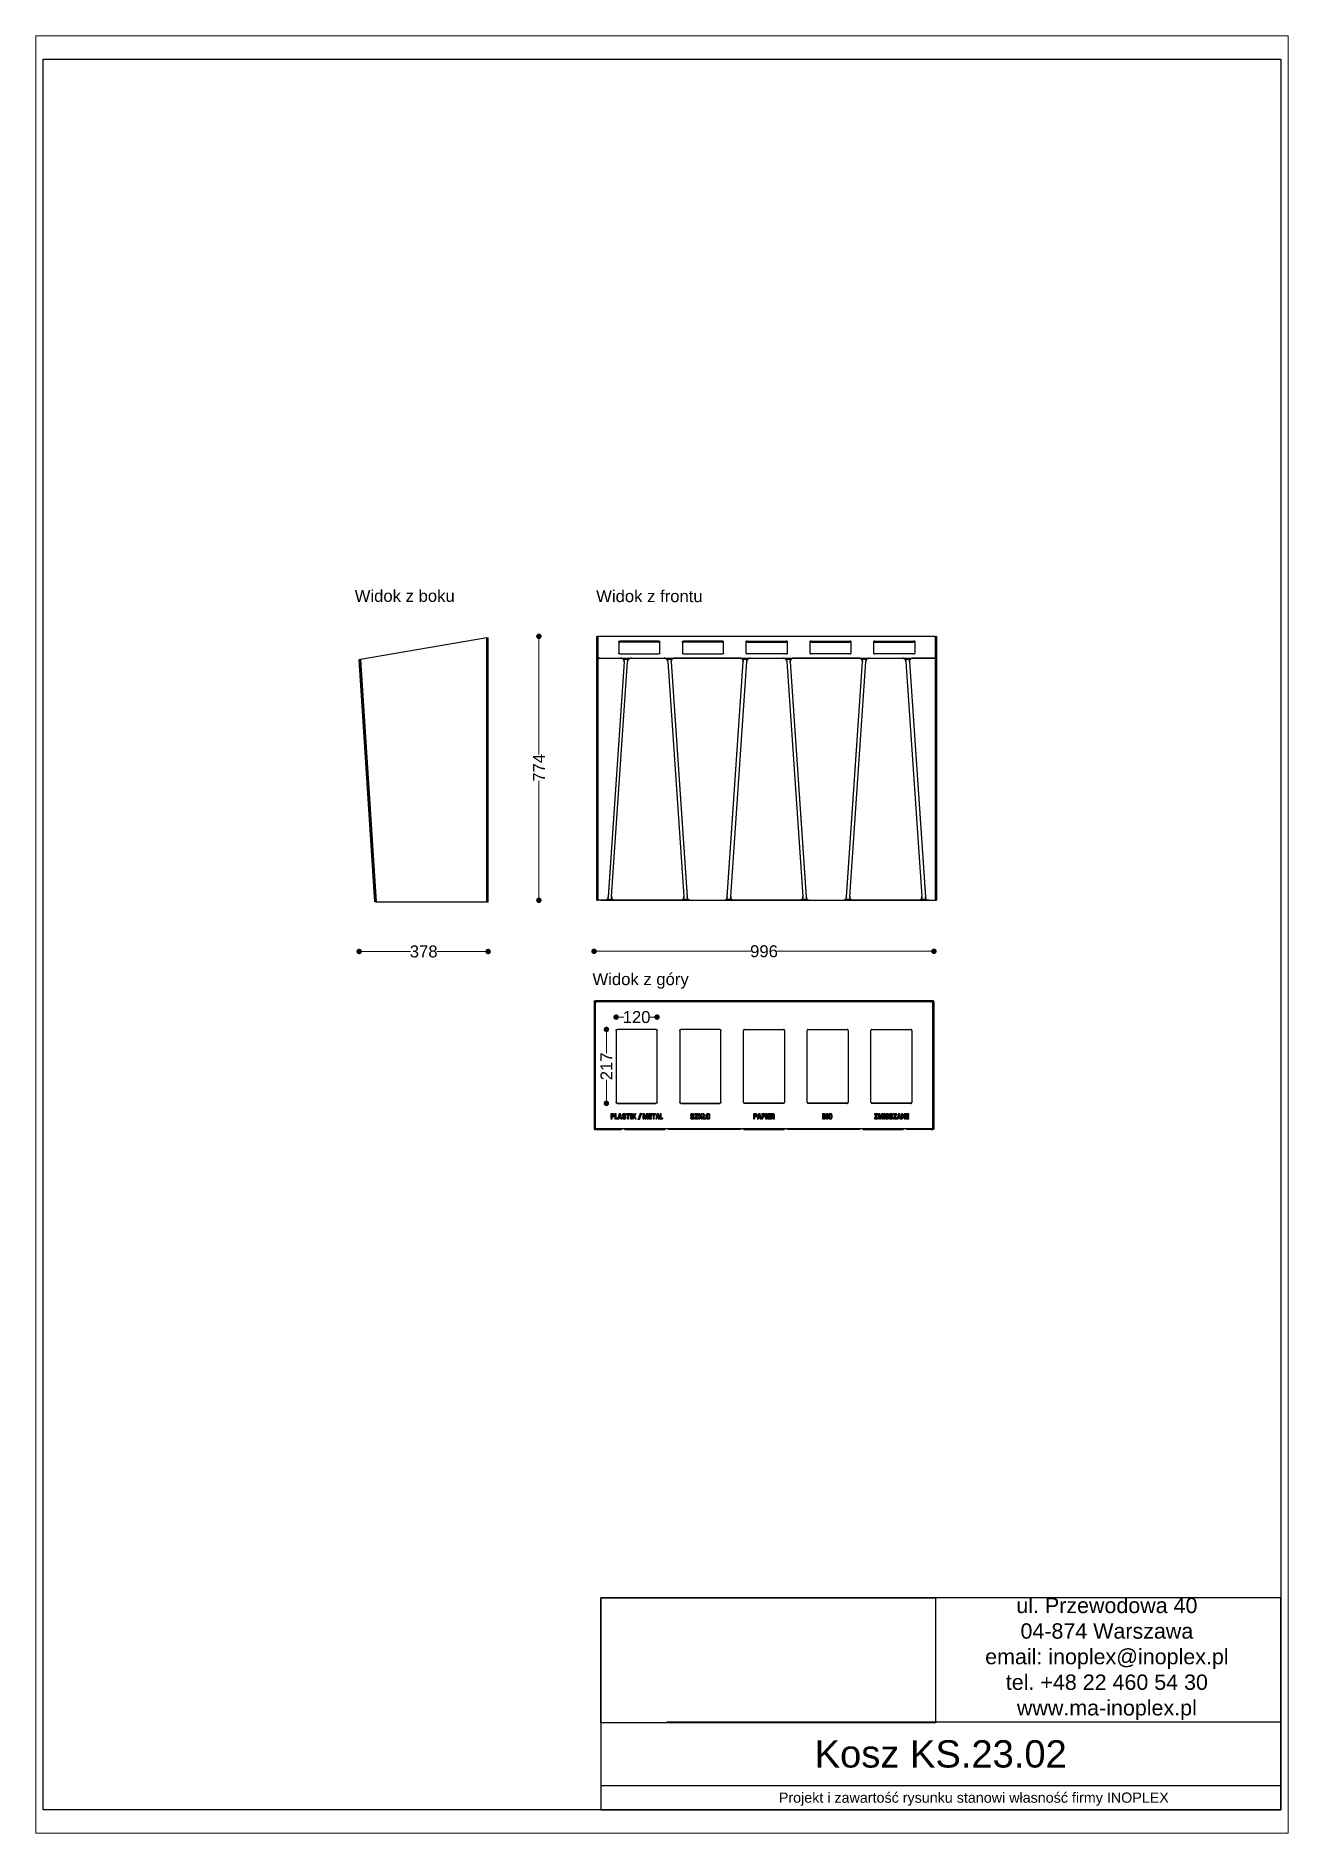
# Paper-space layout 'Układ1' of a CAD drawing. Header units: millimetres. Extents: x 1 to 201, y 2 to 289.
# The model-space entities are those that its viewports show. They can reach past a viewport. Long polylines and large blocks are cut down to what shows.
import ezdxf

# ---------------------------------------------------------------- set-up
doc = ezdxf.new("R2010")
doc.units = ezdxf.units.MM
doc.header["$LTSCALE"] = 3
doc.layers.add('DomyÅ›lny', color=7, linetype='Continuous')
doc.layers.add('PomaraÅ„czowy', color=30, linetype='Continuous')
doc.styles.get("Standard").update_dxf_attribs({"font": 'arial.ttf'})
doc.dimstyles.new('MATEUSZ', dxfattribs={"dimtxt": 35, "dimasz": 16, "dimexe": 0.18, "dimexo": 0.0625, "dimgap": 0.09, "dimtad": 0, "dimdec": 0, "dimdsep": 46, "dimtxsty": 'Standard', "dimblk": 'DOT', "dimcen": 0.09, "dimse1": 1, "dimse2": 1, "dimadec": 0, "dimazin": 0, "dimtfac": 1, "dimtdec": 0, "dimtofl": 0, "dimtmove": 0, "dimatfit": 3, "dimfxl": 1, "dimtolj": 1, "dimtzin": 0, "dimlwd": 9, "dimlwe": 9, "dimarcsym": 0})
picture_1 = doc.add_image_def('image1.jpg', size_in_pixel=(1896, 709))

psp = doc.layouts.new('Układ1')

msp = doc.modelspace()

# ---------------------------------------------------------------- texts
for s, p in [('Widok z boku', (11279.6, 28093.7)), ('Widok z frontu', (11987.7, 28092.9)), ('Widok z góry', (11976.8, 26970.1))]:
    msp.add_text(s, height=34.962).set_placement(p)
at = {"attachment_point": 5}
for s, width, gutter_width, heights, insert, char_height in [('ul. Przewodowa 40\\P04-874 Warszawa\\Pemail: inoplex@inoplex.pl\\Ptel. +48 22 460 54 30\\Pwww.ma-inoplex.pl', 1019.877, 1, [432.7], (13485.1, 24994.8), 45), ('Kosz KS.23.02', 1993.625, 1, [0], (12997.9, 24715.8), 80), ('\\pxqc;Projekt i zawartość rysunku stanowi własność firmy INOPLEX ', 1800.088, 12.5, [70.5], (13095, 24583.6), 30)]:
    msp.add_mtext_dynamic_manual_height_columns(s, width=width, gutter_width=gutter_width, heights=heights, dxfattribs=dict(at, insert=insert, char_height=char_height))

# ---------------------------------------------------------------- blocks, each defined once
blk = doc.blocks.new('_Dot')
at = {"color": 0, "linetype": 'ByBlock', "lineweight": -2}
blk.add_line((-0.5, 0), (-1, 0), dxfattribs=at)
at = {"color": 0, "linetype": 'ByBlock', "const_width": 0.5}
blk.add_lwpolyline([(-0.25, 0, 1), (0.25, 0, 1)], format="xyb", close=True, dxfattribs=at)
blk = doc.blocks.new('*D23')
at = {"color": 0, "lineweight": 9, "transparency": 16777216}
for p, q in [((11819.6, 27976.6), (11819.6, 27645.8)), ((11819.6, 27234.8), (11819.6, 27568.7))]:
    blk.add_line(p, q, dxfattribs=at)
at = {"layer": 'Defpoints', "color": 0, "transparency": 16777216}
for p in [(12986, 27992.6), (11819.6, 27218.8), (12986, 27218.8)]:
    blk.add_point(p, dxfattribs=at)
at = {"color": 0, "lineweight": 9, "transparency": 16777216, "xscale": 16, "yscale": 16, "zscale": 16}
for p, rotation in [((11819.6, 27992.6), 90), ((11819.6, 27218.8), 270)]:
    blk.add_blockref('_Dot', p, dxfattribs=dict(at, rotation=rotation))
at = {"color": 0, "transparency": 16777216, "insert": (11819.6, 27607.3), "char_height": 35, "attachment_point": 5, "rotation": 90}
blk.add_mtext('\\A1;774', dxfattribs=at)
blk = doc.blocks.new('*D24')
at = {"color": 0, "lineweight": 9, "transparency": 16777216}
for p, q in [((11997.5, 27069.2), (12441, 27069.2)), ((12961.9, 27069.2), (12518.4, 27069.2))]:
    blk.add_line(p, q, dxfattribs=at)
at = {"layer": 'Defpoints', "color": 0, "transparency": 16777216}
for p in [(12977.9, 27069.2), (11981.5, 26920.7), (12977.9, 26920.7)]:
    blk.add_point(p, dxfattribs=at)
at = {"color": 0, "lineweight": 9, "transparency": 16777216, "xscale": 16, "yscale": 16, "zscale": 16, "rotation": 180}
blk.add_blockref('_Dot', (11981.5, 27069.2), dxfattribs=at)
at = {"color": 0, "lineweight": 9, "transparency": 16777216, "xscale": 16, "yscale": 16, "zscale": 16}
blk.add_blockref('_Dot', (12977.9, 27069.2), dxfattribs=at)
at = {"color": 0, "transparency": 16777216, "insert": (12479.7, 27069.2), "char_height": 35, "attachment_point": 5}
blk.add_mtext('\\A1;996', dxfattribs=at)
blk = doc.blocks.new('*D25')
at = {"color": 0, "lineweight": 9, "transparency": 16777216}
for p, q in [((11308.7, 27068.6), (11443, 27068.6)), ((11654.8, 27068.6), (11520.5, 27068.6))]:
    blk.add_line(p, q, dxfattribs=at)
at = {"layer": 'Defpoints', "color": 0, "transparency": 16777216}
for p in [(11670.8, 27988.1), (11292.7, 27924.2), (11670.8, 27068.6)]:
    blk.add_point(p, dxfattribs=at)
at = {"color": 0, "lineweight": 9, "transparency": 16777216, "xscale": 16, "yscale": 16, "zscale": 16, "rotation": 180}
blk.add_blockref('_Dot', (11292.7, 27068.6), dxfattribs=at)
at = {"color": 0, "lineweight": 9, "transparency": 16777216, "xscale": 16, "yscale": 16, "zscale": 16}
blk.add_blockref('_Dot', (11670.8, 27068.6), dxfattribs=at)
at = {"color": 0, "transparency": 16777216, "insert": (11481.8, 27068.6), "char_height": 35, "attachment_point": 5}
blk.add_mtext('\\A1;378', dxfattribs=at)
blk = doc.blocks.new('*D26')
at = {"color": 0, "lineweight": 9, "transparency": 16777216}
for p, q in [((12017.7, 26824.3), (12017.7, 26771)), ((12017.7, 26639.5), (12017.7, 26692.8))]:
    blk.add_line(p, q, dxfattribs=at)
at = {"layer": 'Defpoints', "color": 0, "transparency": 16777216}
for p in [(12049.1, 26840.3), (12017.7, 26623.5), (12049.1, 26623.5)]:
    blk.add_point(p, dxfattribs=at)
at = {"color": 0, "lineweight": 9, "transparency": 16777216, "xscale": 16, "yscale": 16, "zscale": 16}
for p, rotation in [((12017.7, 26840.3), 90), ((12017.7, 26623.5), 270)]:
    blk.add_blockref('_Dot', p, dxfattribs=dict(at, rotation=rotation))
at = {"color": 0, "transparency": 16777216, "insert": (12017.7, 26731.9), "char_height": 35, "attachment_point": 5, "rotation": 90}
blk.add_mtext('\\A1;217', dxfattribs=at)
blk = doc.blocks.new('*D27')
at = {"color": 0, "lineweight": 9, "transparency": 16777216}
for p, q in [((12062.1, 26876.3), (12069.1, 26876.3)), ((12150.1, 26876.3), (12143.2, 26876.3))]:
    blk.add_line(p, q, dxfattribs=at)
at = {"layer": 'Defpoints', "color": 0, "transparency": 16777216}
for p in [(12166.1, 26876.3), (12046.1, 26837.4), (12166.1, 26837.4)]:
    blk.add_point(p, dxfattribs=at)
at = {"color": 0, "lineweight": 9, "transparency": 16777216, "xscale": 16, "yscale": 16, "zscale": 16, "rotation": 180}
blk.add_blockref('_Dot', (12046.1, 26876.3), dxfattribs=at)
at = {"color": 0, "lineweight": 9, "transparency": 16777216, "xscale": 16, "yscale": 16, "zscale": 16}
blk.add_blockref('_Dot', (12166.1, 26876.3), dxfattribs=at)
at = {"color": 0, "transparency": 16777216, "insert": (12106.1, 26876.3), "char_height": 35, "attachment_point": 5}
blk.add_mtext('\\A1;120', dxfattribs=at)

# ---------------------------------------------------------------- dimensions: what is measured, and where the dimension line sits
for base, p1, p2, picture, middle in [((11670.8, 27068.6), (11292.7, 27924.2), (11670.8, 27988.1), '*D25', (11481.8, 27068.6)), ((12977.9, 27069.2), (11981.5, 26920.7), (12977.9, 26920.7), '*D24', (12479.7, 27069.2)), ((12166.1, 26876.3), (12046.1, 26837.4), (12166.1, 26837.4), '*D27', (12106.1, 26876.3))]:
    dim = msp.add_linear_dim(base=base, p1=p1, p2=p2, dimstyle='MATEUSZ')
    dim.commit()
    dim.dimension.update_dxf_attribs({"geometry": picture, "text_midpoint": middle})
dim = msp.add_linear_dim(base=(11819.6, 27218.8), p1=(12986, 27992.6), p2=(12986, 27218.8), angle=90, dimstyle='MATEUSZ')
dim.commit()
dim.dimension.update_dxf_attribs({"geometry": '*D23', "text_midpoint": (11819.6, 27607.3), "dimtype": 160})
dim = msp.add_linear_dim(base=(12017.7, 26623.5), p1=(12049.1, 26840.3), p2=(12049.1, 26623.5), angle=90, dimstyle='MATEUSZ')
dim.commit()
dim.dimension.update_dxf_attribs({"geometry": '*D26', "text_midpoint": (12017.7, 26731.9)})

# ---------------------------------------------------------------- linework, layer by layer
for p, q in [((13995, 24809.6), (12194.9, 24809.6)), ((13994.7, 24623), (12001.1, 24623))]:
    msp.add_line(p, q)
for points in [[(10366.2, 24552.5), (10366.2, 29684.6), (13995, 29684.6), (13995, 24552.5)], [(12001.1, 24552.5), (13995, 24552.5), (13995, 25174.2), (12001.1, 25174.2)]]:
    msp.add_lwpolyline(points, close=True)
at = {"layer": 'DomyÅ›lny', "color": 0}
for p, q in [((11667, 27988.1), (11296.5, 27924.4)), ((11667, 27214.3), (11667, 27988.1)), ((11667, 27214.3), (11667, 27988.1)), ((11669.3, 27988.1), (11670.8, 27988.1)), ((11669.3, 27988.1), (11670.8, 27988.1)), ((11670.8, 27214.3), (11670.8, 27988.1)), ((11670.8, 27214.3), (11670.8, 27988.1)), ((11989.7, 27218.8), (11989.7, 27992.6)), ((11989.7, 27992.6), (11989.7, 27928.9)), ((11991.2, 27992.6), (11989.7, 27992.6)), ((11989.7, 27992.6), (11991.2, 27992.6)), ((11989.7, 27218.8), (11989.7, 27992.6)), ((11991.2, 27992.6), (11991.2, 27928.9)), ((11991.2, 27928.7), (11991.2, 27992.6)), ((11991.2, 27928.7), (11991.2, 27992.6)), ((12984.5, 27928.7), (12984.5, 27992.6)), ((12984.5, 27992.6), (12984.5, 27928.9)), ((12984.5, 27992.6), (12986, 27992.6)), ((12984.5, 27928.7), (12984.5, 27992.6)), ((12986, 27992.6), (12984.5, 27992.6)), ((12986, 27992.6), (12986, 27928.9)), ((12986, 27218.8), (12986, 27992.6)), ((12986, 27218.8), (12986, 27992.6)), ((11294.2, 27924.3), (11292.7, 27924.2)), ((11292.7, 27924.2), (11294.2, 27924.3)), ((11338.7, 27214.3), (11292.7, 27924.2)), ((11338.7, 27214.3), (11292.7, 27924.2)), ((11296.5, 27924.4), (11342.5, 27214.3)), ((11342.5, 27214.3), (11296.5, 27924.4)), ((11989.7, 27928.9), (11989.7, 27218.8)), ((11991.2, 27928.9), (11989.7, 27928.9)), ((11991.2, 27928.9), (11989.7, 27928.9)), ((11989.7, 27218.8), (11989.7, 27928.9)), ((11997.4, 27928.8), (11993.5, 27928.8)), ((11993.5, 27218.8), (11993.5, 27928.7)), ((11993.5, 27218.8), (11993.5, 27928.7)), ((11997.4, 27928.7), (11993.5, 27928.7)), ((11997.4, 27928.8), (12059.8, 27928.8)), ((11997.4, 27928.7), (12059.8, 27928.7)), ((12089.9, 27928.8), (12187.4, 27928.8)), ((12089.9, 27928.7), (12187.4, 27928.7)), ((12409, 27928.8), (12217.4, 27928.8)), ((12409, 27928.7), (12217.4, 27928.7)), ((12439.1, 27928.8), (12536.6, 27928.8)), ((12439.1, 27928.7), (12536.6, 27928.7)), ((12758.2, 27928.8), (12566.7, 27928.8)), ((12758.2, 27928.7), (12566.7, 27928.7)), ((12788.3, 27928.8), (12885.8, 27928.8)), ((12788.3, 27928.7), (12885.8, 27928.7)), ((12978.3, 27928.8), (12915.9, 27928.8)), ((12978.3, 27928.7), (12915.9, 27928.7)), ((12978.3, 27928.8), (12982.2, 27928.8)), ((12978.3, 27928.7), (12982.2, 27928.7)), ((12982.2, 27218.8), (12982.2, 27928.7)), ((12982.2, 27218.8), (12982.2, 27928.7)), ((12984.5, 27928.9), (12986, 27928.9)), ((12984.5, 27928.9), (12986, 27928.9)), ((12986, 27928.9), (12986, 27218.8)), ((12986, 27218.8), (12986, 27928.9)), ((12069.8, 27917.6), (12022.8, 27228.5)), ((12069.8, 27917.5), (12022.8, 27228.4)), ((12032.9, 27230), (12079.9, 27919.1)), ((12032.9, 27229.9), (12079.9, 27919)), ((12197.4, 27919.1), (12244.4, 27230)), ((12197.4, 27919), (12244.4, 27229.9)), ((12207.5, 27917.6), (12254.5, 27228.5)), ((12207.5, 27917.5), (12254.5, 27228.4)), ((12372, 27228.5), (12419, 27917.6)), ((12372, 27228.4), (12419, 27917.5)), ((12382.1, 27230), (12429.1, 27919.1)), ((12382.1, 27229.9), (12429.1, 27919)), ((12546.6, 27919.1), (12593.6, 27230)), ((12546.6, 27919), (12593.6, 27229.9)), ((12556.7, 27917.6), (12603.7, 27228.5)), ((12556.7, 27917.5), (12603.7, 27228.4)), ((12721.2, 27228.5), (12768.2, 27917.6)), ((12721.2, 27228.4), (12768.2, 27917.5)), ((12731.3, 27230), (12778.3, 27919.1)), ((12731.3, 27229.9), (12778.3, 27919)), ((12895.8, 27919.1), (12942.8, 27230)), ((12895.8, 27919), (12942.8, 27229.9)), ((12905.9, 27917.6), (12952.9, 27228.5)), ((12905.9, 27917.5), (12952.9, 27228.4)), ((11342.5, 27214.3), (11667, 27214.3)), ((11669.3, 27214.3), (11670.8, 27214.3)), ((11669.3, 27214.3), (11670.8, 27214.3)), ((11991.2, 27218.8), (11989.7, 27218.8)), ((11991.2, 27218.8), (11989.7, 27218.8)), ((12014.2, 27218.8), (11993.5, 27218.8)), ((12001.2, 27218.8), (12974.5, 27218.8)), ((12019.9, 27221.8), (12035.7, 27221.8)), ((12235.8, 27218.8), (12041.5, 27218.8)), ((12241.6, 27221.8), (12258.2, 27221.8)), ((12263.1, 27218.8), (12363.4, 27218.8)), ((12369.1, 27221.8), (12384.9, 27221.8)), ((12585, 27218.8), (12390.7, 27218.8)), ((12590.8, 27221.8), (12606.6, 27221.8)), ((12612.3, 27218.8), (12712.6, 27218.8)), ((12718.3, 27221.8), (12734.1, 27221.8)), ((12934.2, 27218.8), (12739.9, 27218.8)), ((12940, 27221.8), (12955.8, 27221.8)), ((12961.5, 27218.8), (12982.2, 27218.8)), ((12984.5, 27218.8), (12986, 27218.8)), ((12984.5, 27218.8), (12986, 27218.8)), ((11985.4, 26922.9), (11985.4, 26924.4)), ((12974.2, 26924.4), (11985.4, 26924.4)), ((11985.4, 26924.4), (11985.4, 26922.9)), ((11985.4, 26922.9), (12974.2, 26922.9)), ((12974.2, 26922.9), (12974.2, 26924.4)), ((12974.2, 26922.9), (12974.2, 26924.4)), ((11983.1, 26920.7), (11981.6, 26920.7)), ((11981.6, 26920.7), (11981.6, 26550.2)), ((11981.6, 26920.7), (11983.1, 26920.7)), ((11983.1, 26920.7), (11983.1, 26550.2)), ((12976.4, 26920.7), (12976.4, 26550.2)), ((12976.4, 26920.7), (12977.9, 26920.7)), ((12977.9, 26920.7), (12976.4, 26920.7)), ((12977.9, 26920.7), (12977.9, 26550.2)), ((12030.9, 26587.4), (12034.7, 26583.8)), ((12030.9, 26585.9), (12034.3, 26582.6)), ((12035, 26590.7), (12035, 26590.2)), ((12037.7, 26588.9), (12037.7, 26588.4)), ((12041.3, 26589.3), (12041.3, 26588.8)), ((12054.6, 26578.4), (12054.6, 26577.9)), ((12057.2, 26590), (12057.2, 26589.5)), ((12058.4, 26584), (12058.4, 26583.5)), ((12058.9, 26581.6), (12058.9, 26581)), ((12064.3, 26589.7), (12064.3, 26589.2)), ((12066.2, 26586.5), (12066.2, 26586)), ((12067.7, 26589.9), (12067.7, 26589.4)), ((12069.2, 26578.1), (12069.2, 26577.6)), ((12070, 26578.1), (12070, 26577.6)), ((12070.8, 26583.2), (12070.8, 26582.7)), ((12071.7, 26581.9), (12071.7, 26581.4)), ((12075.1, 26582), (12075.1, 26581.5)), ((12075.1, 26581.9), (12075.1, 26581.4)), ((12076.4, 26590.7), (12076.4, 26590.2)), ((12087, 26590.7), (12087, 26590.2)), ((12098, 26587.8), (12098, 26587.3)), ((12098.7, 26584.6), (12098.7, 26584.1)), ((12101.4, 26588.1), (12101.4, 26587.6)), ((12101.6, 26578.4), (12101.6, 26577.9)), ((12113.4, 26576.1), (12113.4, 26575.6)), ((12116.9, 26593.9), (12120.3, 26593.9)), ((12128.5, 26586.6), (12128.5, 26586.1)), ((12131.2, 26578.4), (12131.2, 26577.9)), ((12132.1, 26583.1), (12132.1, 26582.6)), ((12132.9, 26578.4), (12132.9, 26577.9)), ((12135.6, 26586.6), (12135.6, 26586)), ((12145.1, 26590.7), (12145.1, 26590.2)), ((12149.6, 26590.7), (12149.6, 26590.2)), ((12150.7, 26590.7), (12150.7, 26590.2)), ((12161.4, 26590.7), (12161.4, 26590.2)), ((12168.1, 26590), (12168.1, 26589.5)), ((12169.3, 26584), (12169.3, 26583.5)), ((12169.8, 26581.6), (12169.8, 26581)), ((12170.5, 26578.4), (12170.5, 26577.9)), ((12264.3, 26589.7), (12264.3, 26589.2)), ((12266.2, 26586.5), (12266.2, 26586)), ((12267.7, 26589.9), (12267.7, 26589.4)), ((12269.2, 26578.1), (12269.2, 26577.6)), ((12270, 26578.1), (12270, 26577.6)), ((12270.8, 26583.2), (12270.8, 26582.7)), ((12271.5, 26589.2), (12271.5, 26588.7)), ((12271.7, 26581.9), (12271.7, 26581.4)), ((12275.1, 26582), (12275.1, 26581.5)), ((12275.1, 26581.9), (12275.1, 26581.4)), ((12280.9, 26581.6), (12280.9, 26581.1)), ((12292.9, 26584.6), (12292.9, 26584.1)), ((12295.6, 26588.1), (12295.6, 26587.6)), ((12295.8, 26578.4), (12295.8, 26577.9)), ((12299.5, 26584.3), (12299.5, 26583.8)), ((12301.2, 26585.6), (12301.2, 26585.1)), ((12301.2, 26584.7), (12301.2, 26585.2)), ((12304.6, 26587.1), (12304.6, 26586.6)), ((12310.5, 26585.5), (12310.5, 26586)), ((12314, 26589), (12314, 26589.5)), ((12314, 26581.6), (12314, 26582.1)), ((12315.5, 26591.1), (12315.5, 26590.6)), ((12315.5, 26578.2), (12315.5, 26577.6)), ((12316.1, 26591.1), (12316.1, 26590.6)), ((12316.1, 26578.2), (12316.1, 26577.6)), ((12317.6, 26589.5), (12317.6, 26589)), ((12321.1, 26586), (12321.1, 26585.5)), ((12453, 26584.8), (12453, 26584.3)), ((12455.8, 26588.9), (12455.8, 26588.4)), ((12459.3, 26589.3), (12459.3, 26588.8)), ((12465.8, 26590), (12465.8, 26589.5)), ((12467, 26584), (12467, 26583.5)), ((12467.5, 26581.6), (12467.5, 26581.1)), ((12468.2, 26578.5), (12468.2, 26577.9)), ((12477, 26584.8), (12477, 26584.3)), ((12479.7, 26588.9), (12479.7, 26588.4)), ((12483.3, 26589.3), (12483.3, 26588.8)), ((12504, 26584.8), (12504, 26584.3)), ((12506.8, 26588.9), (12506.8, 26588.4)), ((12506.8, 26579), (12506.8, 26579.6)), ((12507, 26578.5), (12507, 26577.9)), ((12508.3, 26586), (12508.3, 26585.5)), ((12510.3, 26589.3), (12510.3, 26588.8)), ((12510.3, 26582.5), (12510.3, 26582)), ((12510.3, 26579.2), (12510.3, 26579.7)), ((12654.9, 26584.8), (12654.9, 26584.3)), ((12657.7, 26588.9), (12657.7, 26588.4)), ((12657.9, 26582.8), (12657.9, 26582.3)), ((12659.2, 26586), (12659.2, 26585.5)), ((12661.2, 26589.3), (12661.2, 26588.8)), ((12661.5, 26582.3), (12661.5, 26581.8)), ((12668.5, 26585.5), (12668.5, 26586)), ((12672, 26581.6), (12672, 26582.1)), ((12673.5, 26591.1), (12673.5, 26590.6)), ((12673.5, 26578.2), (12673.5, 26577.7)), ((12674.1, 26591.2), (12674.1, 26590.6)), ((12674.1, 26578.2), (12674.1, 26577.7)), ((12675.6, 26589.6), (12675.6, 26589)), ((12675.6, 26582.1), (12675.6, 26581.6)), ((12679.2, 26586), (12679.2, 26585.5)), ((12807.8, 26581.6), (12807.8, 26581.1)), ((12825.7, 26586.6), (12825.7, 26586.1)), ((12846.8, 26589.7), (12846.8, 26589.2)), ((12848.6, 26586.5), (12848.6, 26586)), ((12850.2, 26589.9), (12850.2, 26589.4)), ((12851.7, 26578.1), (12851.7, 26577.6)), ((12852.5, 26578.1), (12852.5, 26577.6)), ((12853.3, 26583.2), (12853.3, 26582.7)), ((12854.2, 26581.9), (12854.2, 26581.4)), ((12857.6, 26582), (12857.6, 26581.5)), ((12857.6, 26581.9), (12857.6, 26581.4)), ((12863.4, 26581.6), (12863.4, 26581.1)), ((12875.9, 26590), (12875.9, 26589.5)), ((12877.1, 26584), (12877.1, 26583.5)), ((12877.6, 26581.6), (12877.6, 26581.1)), ((12878.3, 26578.5), (12878.3, 26577.9)), ((12886.6, 26586.9), (12886.6, 26586.4)), ((12890.3, 26584.5), (12890.3, 26584)), ((11983.1, 26550.2), (11981.6, 26550.2)), ((11983.1, 26550.2), (11981.6, 26550.2)), ((11985.4, 26551), (11985.4, 26547.9)), ((11985.4, 26551), (11985.4, 26547.9)), ((11985.4, 26547.9), (11985.4, 26546.4)), ((11989.4, 26547.9), (11985.4, 26547.9)), ((11985.4, 26546.4), (11985.4, 26547.9)), ((11989.4, 26546.4), (11985.4, 26546.4)), ((11989.4, 26547.9), (12051.7, 26547.9)), ((11989.4, 26546.4), (12051.7, 26546.4)), ((12051.7, 26546.4), (12051.7, 26547.9)), ((12061.7, 26548.6), (12060.4, 26549.8)), ((12061.7, 26548.6), (12061.7, 26547.1)), ((12068.8, 26549.8), (12071.8, 26547)), ((12070.4, 26549.8), (12071.8, 26548.5)), ((12071.8, 26547), (12071.8, 26548.5)), ((12081.8, 26547.9), (12179.3, 26547.9)), ((12081.8, 26546.4), (12081.8, 26547.9)), ((12081.8, 26546.4), (12179.3, 26546.4)), ((12179.3, 26546.4), (12179.3, 26547.9)), ((12189.3, 26548.5), (12190.7, 26549.8)), ((12189.3, 26547), (12192.3, 26549.8)), ((12189.3, 26547), (12189.3, 26548.5)), ((12199.4, 26548.6), (12200.7, 26549.8)), ((12199.4, 26547.1), (12199.4, 26548.6)), ((12199.4, 26547.1), (12199.4, 26548.6)), ((12401, 26547.9), (12209.4, 26547.9)), ((12209.4, 26546.4), (12209.4, 26547.9)), ((12401, 26546.4), (12209.4, 26546.4)), ((12401, 26546.4), (12401, 26547.9)), ((12409.6, 26549.8), (12410.9, 26548.6)), ((12411, 26548.6), (12411, 26547.1)), ((12418.1, 26549.8), (12421, 26547)), ((12419.6, 26549.8), (12421, 26548.5)), ((12421, 26547), (12421, 26548.5)), ((12431, 26547.9), (12528.5, 26547.9)), ((12431, 26546.4), (12431, 26547.9)), ((12431, 26546.4), (12528.5, 26546.4)), ((12528.5, 26546.4), (12528.5, 26547.9)), ((12538.5, 26548.5), (12539.9, 26549.8)), ((12538.5, 26547), (12541.5, 26549.8)), ((12538.5, 26547), (12538.5, 26548.5)), ((12548.6, 26548.6), (12549.9, 26549.8)), ((12548.6, 26547.1), (12548.6, 26548.6)), ((12558.6, 26546.4), (12558.6, 26547.9)), ((12750.2, 26547.9), (12558.6, 26547.9)), ((12750.2, 26546.4), (12558.6, 26546.4)), ((12750.2, 26546.4), (12750.2, 26547.9)), ((12758.8, 26549.8), (12760.1, 26548.6)), ((12760.1, 26547.1), (12760.1, 26548.6)), ((12760.2, 26548.6), (12760.2, 26547.1)), ((12767.3, 26549.8), (12770.2, 26547)), ((12768.8, 26549.8), (12770.2, 26548.5)), ((12770.2, 26547), (12770.2, 26548.5)), ((12780.2, 26546.4), (12780.2, 26547.9)), ((12780.2, 26547.9), (12877.7, 26547.9)), ((12780.2, 26546.4), (12877.7, 26546.4)), ((12877.7, 26546.4), (12877.7, 26547.9)), ((12887.7, 26547), (12890.7, 26549.8)), ((12887.7, 26548.5), (12889.1, 26549.8)), ((12887.7, 26547), (12887.7, 26548.5)), ((12897.8, 26548.6), (12899.1, 26549.8)), ((12897.8, 26547.1), (12897.8, 26548.6)), ((12907.8, 26546.4), (12907.8, 26547.9)), ((12970.2, 26547.9), (12907.8, 26547.9)), ((12970.2, 26546.4), (12907.8, 26546.4)), ((12970.2, 26547.9), (12974.2, 26547.9)), ((12970.2, 26546.4), (12974.2, 26546.4)), ((12974.2, 26551), (12974.2, 26547.9)), ((12974.2, 26551), (12974.2, 26547.9)), ((12974.2, 26547.9), (12974.2, 26546.4)), ((12974.2, 26546.4), (12974.2, 26547.9)), ((12976.4, 26550.2), (12977.9, 26550.2)), ((12976.4, 26550.2), (12977.9, 26550.2))]:
    msp.add_line(p, q, dxfattribs=at)
for points in [[(11667, 27988.1, 0), (11670.8, 27988.1, 0)], [(11989.7, 27992.6, 0), (11989.7, 27992.6, 0), (11989.7, 27992.6, 0), (11989.7, 27992.6, 0), (11989.7, 27992.6, 0), (11989.7, 27992.6, 0), (11989.7, 27992.6, 0), (11989.7, 27992.6, 0), (11989.7, 27992.6, 0), (11989.7, 27992.6, 0), (11989.7, 27992.6, 0), (11989.7, 27992.6, 0), (11989.7, 27992.6, 0), (11989.8, 27992.6, 0), (11990.8, 27992.6, 0), (11993.5, 27992.6, 0)], [(11993.5, 27992.6, 0), (11991.2, 27992.6, 0)], [(12982.2, 27992.6, 0), (12984.5, 27992.6, 0)], [(12986, 27992.6, 0), (12986, 27992.6, 0), (12986, 27992.6, 0), (12986, 27992.6, 0), (12986, 27992.6, 0), (12986, 27992.6, 0), (12986, 27992.6, 0), (12986, 27992.6, 0), (12986, 27992.6, 0), (12986, 27992.6, 0), (12986, 27992.6, 0), (12986, 27992.6, 0), (12986, 27992.6, 0), (12985.9, 27992.6, 0), (12984.9, 27992.6, 0), (12982.2, 27992.6, 0)], [(11296.5, 27924.4, 0), (11292.7, 27924.2, 0)], [(11989.7, 27928.9, 0), (11989.7, 27928.9, 0), (11989.7, 27928.9, 0), (11989.7, 27928.9, 0), (11989.7, 27928.9, 0), (11989.7, 27928.9, 0), (11989.7, 27928.9, 0), (11989.7, 27928.9, 0), (11989.7, 27928.9, 0), (11989.7, 27928.9, 0), (11989.7, 27928.9, 0), (11989.7, 27928.9, 0), (11989.8, 27928.9, 0), (11990.1, 27928.8, 0), (11993.5, 27928.7, 0)], [(11991.2, 27928.9, 0), (11991.2, 27928.9, 0), (11991.2, 27928.9, 0), (11991.2, 27928.9, 0), (11991.2, 27928.9, 0), (11991.2, 27928.9, 0), (11991.2, 27928.9, 0), (11991.2, 27928.9, 0), (11991.2, 27928.9, 0), (11991.2, 27928.9, 0), (11991.2, 27928.9, 0), (11991.3, 27928.9, 0), (11991.4, 27928.9, 0), (11993.5, 27928.8, 0)], [(12069.8, 27917.6, 0), (12069.8, 27918.7, 0), (12069.7, 27919.7, 0), (12069.6, 27920.8, 0), (12069.3, 27921.8, 0), (12068.9, 27922.8, 0), (12068.4, 27923.8, 0), (12067.8, 27924.7, 0), (12067.2, 27925.5, 0), (12066.4, 27926.2, 0), (12065.6, 27926.9, 0), (12064.8, 27927.4, 0), (12063.8, 27927.9, 0), (12062.9, 27928.3, 0), (12061.9, 27928.6, 0), (12060.8, 27928.7, 0), (12059.8, 27928.8, 0)], [(12059.8, 27928.7, 0), (12060.8, 27928.6, 0), (12061.9, 27928.5, 0), (12062.9, 27928.2, 0), (12063.8, 27927.8, 0), (12064.8, 27927.3, 0), (12065.6, 27926.8, 0), (12066.4, 27926.1, 0), (12067.2, 27925.4, 0), (12067.8, 27924.6, 0), (12068.4, 27923.7, 0), (12068.9, 27922.7, 0), (12069.3, 27921.7, 0), (12069.6, 27920.7, 0), (12069.7, 27919.6, 0), (12069.8, 27918.6, 0), (12069.8, 27917.5, 0)], [(12089.9, 27928.8, 0), (12089, 27928.7, 0), (12088.1, 27928.6, 0), (12087.2, 27928.4, 0), (12086.4, 27928.1, 0), (12085.5, 27927.7, 0), (12084.6, 27927.2, 0), (12083.8, 27926.6, 0), (12083.1, 27926, 0), (12082.4, 27925.2, 0), (12081.8, 27924.5, 0), (12081.3, 27923.6, 0), (12080.8, 27922.7, 0), (12080.5, 27921.8, 0), (12080.2, 27920.9, 0), (12079.9, 27919.1, 0)], [(12079.9, 27919, 0), (12080.2, 27920.8, 0), (12080.5, 27921.7, 0), (12080.8, 27922.6, 0), (12081.3, 27923.5, 0), (12081.8, 27924.4, 0), (12082.4, 27925.2, 0), (12083.1, 27925.9, 0), (12083.8, 27926.5, 0), (12084.6, 27927.1, 0), (12085.5, 27927.6, 0), (12086.4, 27928, 0), (12087.2, 27928.3, 0), (12088.1, 27928.5, 0), (12089, 27928.6, 0), (12089.9, 27928.7, 0)], [(12197.4, 27919.1, 0), (12197.1, 27920.9, 0), (12196.8, 27921.8, 0), (12196.5, 27922.7, 0), (12196, 27923.6, 0), (12195.5, 27924.5, 0), (12194.9, 27925.2, 0), (12194.2, 27926, 0), (12193.5, 27926.6, 0), (12192.7, 27927.2, 0), (12191.8, 27927.7, 0), (12190.9, 27928.1, 0), (12190, 27928.4, 0), (12189.1, 27928.6, 0), (12188.3, 27928.7, 0), (12187.4, 27928.8, 0)], [(12187.4, 27928.7, 0), (12188.3, 27928.6, 0), (12189.1, 27928.5, 0), (12190, 27928.3, 0), (12190.9, 27928, 0), (12191.8, 27927.6, 0), (12192.7, 27927.1, 0), (12193.5, 27926.5, 0), (12194.2, 27925.9, 0), (12194.9, 27925.2, 0), (12195.5, 27924.4, 0), (12196, 27923.5, 0), (12196.5, 27922.6, 0), (12196.8, 27921.7, 0), (12197.1, 27920.8, 0), (12197.4, 27919, 0)], [(12207.5, 27917.6, 0), (12207.5, 27918.7, 0), (12207.5, 27919.7, 0), (12207.7, 27920.8, 0), (12208, 27921.8, 0), (12208.4, 27922.8, 0), (12208.9, 27923.8, 0), (12209.5, 27924.7, 0), (12210.1, 27925.5, 0), (12210.9, 27926.2, 0), (12211.7, 27926.9, 0), (12212.5, 27927.4, 0), (12213.5, 27927.9, 0), (12214.4, 27928.3, 0), (12215.4, 27928.6, 0), (12216.4, 27928.7, 0), (12217.4, 27928.8, 0)], [(12217.4, 27928.7, 0), (12216.4, 27928.6, 0), (12215.4, 27928.5, 0), (12214.4, 27928.2, 0), (12213.5, 27927.8, 0), (12212.5, 27927.3, 0), (12211.7, 27926.8, 0), (12210.9, 27926.1, 0), (12210.1, 27925.4, 0), (12209.5, 27924.6, 0), (12208.9, 27923.7, 0), (12208.4, 27922.7, 0), (12208, 27921.7, 0), (12207.7, 27920.7, 0), (12207.5, 27919.6, 0), (12207.5, 27918.6, 0), (12207.5, 27917.5, 0)], [(12409, 27928.8, 0), (12410.1, 27928.7, 0), (12411.1, 27928.6, 0), (12412.1, 27928.3, 0), (12413, 27927.9, 0), (12414, 27927.4, 0), (12414.8, 27926.9, 0), (12415.6, 27926.2, 0), (12416.4, 27925.5, 0), (12417, 27924.7, 0), (12417.6, 27923.8, 0), (12418.1, 27922.8, 0), (12418.5, 27921.8, 0), (12418.8, 27920.8, 0), (12419, 27919.7, 0), (12419, 27918.7, 0), (12419, 27917.6, 0)], [(12419, 27917.5, 0), (12419, 27918.6, 0), (12419, 27919.6, 0), (12418.8, 27920.7, 0), (12418.5, 27921.7, 0), (12418.1, 27922.7, 0), (12417.6, 27923.7, 0), (12417, 27924.6, 0), (12416.4, 27925.4, 0), (12415.6, 27926.1, 0), (12414.8, 27926.8, 0), (12414, 27927.3, 0), (12413, 27927.8, 0), (12412.1, 27928.2, 0), (12411.1, 27928.5, 0), (12410.1, 27928.6, 0), (12409, 27928.7, 0)], [(12439.1, 27928.8, 0), (12438.2, 27928.7, 0), (12437.3, 27928.6, 0), (12436.5, 27928.4, 0), (12435.6, 27928.1, 0), (12434.7, 27927.7, 0), (12433.8, 27927.2, 0), (12433, 27926.6, 0), (12432.3, 27926, 0), (12431.6, 27925.2, 0), (12431, 27924.5, 0), (12430.5, 27923.6, 0), (12430, 27922.7, 0), (12429.7, 27921.8, 0), (12429.4, 27920.9, 0), (12429.1, 27919.1, 0)], [(12429.1, 27919, 0), (12429.4, 27920.8, 0), (12429.7, 27921.7, 0), (12430, 27922.6, 0), (12430.5, 27923.5, 0), (12431, 27924.4, 0), (12431.6, 27925.2, 0), (12432.3, 27925.9, 0), (12433, 27926.5, 0), (12433.8, 27927.1, 0), (12434.7, 27927.6, 0), (12435.6, 27928, 0), (12436.5, 27928.3, 0), (12437.3, 27928.5, 0), (12438.2, 27928.6, 0), (12439.1, 27928.7, 0)], [(12546.6, 27919.1, 0), (12546.3, 27920.9, 0), (12546, 27921.8, 0), (12545.7, 27922.7, 0), (12545.2, 27923.6, 0), (12544.7, 27924.5, 0), (12544.1, 27925.2, 0), (12543.4, 27926, 0), (12542.7, 27926.6, 0), (12541.9, 27927.2, 0), (12541, 27927.7, 0), (12540.1, 27928.1, 0), (12539.2, 27928.4, 0), (12538.3, 27928.6, 0), (12537.5, 27928.7, 0), (12536.6, 27928.8, 0)], [(12536.6, 27928.7, 0), (12537.5, 27928.6, 0), (12538.3, 27928.5, 0), (12539.2, 27928.3, 0), (12540.1, 27928, 0), (12541, 27927.6, 0), (12541.9, 27927.1, 0), (12542.7, 27926.5, 0), (12543.4, 27925.9, 0), (12544.1, 27925.2, 0), (12544.7, 27924.4, 0), (12545.2, 27923.5, 0), (12545.7, 27922.6, 0), (12546, 27921.7, 0), (12546.3, 27920.8, 0), (12546.6, 27919, 0)], [(12556.7, 27917.6, 0), (12556.7, 27918.7, 0), (12556.7, 27919.7, 0), (12556.9, 27920.8, 0), (12557.2, 27921.8, 0), (12557.6, 27922.8, 0), (12558.1, 27923.8, 0), (12558.7, 27924.7, 0), (12559.3, 27925.5, 0), (12560.1, 27926.2, 0), (12560.9, 27926.9, 0), (12561.7, 27927.4, 0), (12562.7, 27927.9, 0), (12563.6, 27928.3, 0), (12564.6, 27928.6, 0), (12565.6, 27928.7, 0), (12566.7, 27928.8, 0)], [(12566.7, 27928.7, 0), (12565.6, 27928.6, 0), (12564.6, 27928.5, 0), (12563.6, 27928.2, 0), (12562.7, 27927.8, 0), (12561.7, 27927.3, 0), (12560.9, 27926.8, 0), (12560.1, 27926.1, 0), (12559.3, 27925.4, 0), (12558.7, 27924.6, 0), (12558.1, 27923.7, 0), (12557.6, 27922.7, 0), (12557.2, 27921.7, 0), (12556.9, 27920.7, 0), (12556.7, 27919.6, 0), (12556.7, 27918.6, 0), (12556.7, 27917.5, 0)], [(12758.2, 27928.8, 0), (12759.3, 27928.7, 0), (12760.3, 27928.6, 0), (12761.3, 27928.3, 0), (12762.2, 27927.9, 0), (12763.2, 27927.4, 0), (12764, 27926.9, 0), (12764.8, 27926.2, 0), (12765.6, 27925.5, 0), (12766.2, 27924.7, 0), (12766.8, 27923.8, 0), (12767.3, 27922.8, 0), (12767.7, 27921.8, 0), (12768, 27920.8, 0), (12768.2, 27919.7, 0), (12768.2, 27918.7, 0), (12768.2, 27917.6, 0)], [(12768.2, 27917.5, 0), (12768.2, 27918.6, 0), (12768.2, 27919.6, 0), (12768, 27920.7, 0), (12767.7, 27921.7, 0), (12767.3, 27922.7, 0), (12766.8, 27923.7, 0), (12766.2, 27924.6, 0), (12765.6, 27925.4, 0), (12764.8, 27926.1, 0), (12764, 27926.8, 0), (12763.2, 27927.3, 0), (12762.2, 27927.8, 0), (12761.3, 27928.2, 0), (12760.3, 27928.5, 0), (12759.3, 27928.6, 0), (12758.2, 27928.7, 0)], [(12788.3, 27928.8, 0), (12787.4, 27928.7, 0), (12786.5, 27928.6, 0), (12785.7, 27928.4, 0), (12784.8, 27928.1, 0), (12783.9, 27927.7, 0), (12783, 27927.2, 0), (12782.2, 27926.6, 0), (12781.5, 27926, 0), (12780.8, 27925.2, 0), (12780.2, 27924.5, 0), (12779.7, 27923.6, 0), (12779.2, 27922.7, 0), (12778.9, 27921.8, 0), (12778.6, 27920.9, 0), (12778.3, 27919.1, 0)], [(12778.3, 27919, 0), (12778.6, 27920.8, 0), (12778.9, 27921.7, 0), (12779.2, 27922.6, 0), (12779.7, 27923.5, 0), (12780.2, 27924.4, 0), (12780.8, 27925.2, 0), (12781.5, 27925.9, 0), (12782.2, 27926.5, 0), (12783, 27927.1, 0), (12783.9, 27927.6, 0), (12784.8, 27928, 0), (12785.7, 27928.3, 0), (12786.5, 27928.5, 0), (12787.4, 27928.6, 0), (12788.3, 27928.7, 0)], [(12895.8, 27919.1, 0), (12895.5, 27920.9, 0), (12895.2, 27921.8, 0), (12894.9, 27922.7, 0), (12894.4, 27923.6, 0), (12893.9, 27924.5, 0), (12893.3, 27925.2, 0), (12892.6, 27926, 0), (12891.9, 27926.6, 0), (12891.1, 27927.2, 0), (12890.2, 27927.7, 0), (12889.3, 27928.1, 0), (12888.4, 27928.4, 0), (12887.6, 27928.6, 0), (12886.7, 27928.7, 0), (12885.8, 27928.8, 0)], [(12885.8, 27928.7, 0), (12886.7, 27928.6, 0), (12887.6, 27928.5, 0), (12888.4, 27928.3, 0), (12889.3, 27928, 0), (12890.2, 27927.6, 0), (12891.1, 27927.1, 0), (12891.9, 27926.5, 0), (12892.6, 27925.9, 0), (12893.3, 27925.2, 0), (12893.9, 27924.4, 0), (12894.4, 27923.5, 0), (12894.9, 27922.6, 0), (12895.2, 27921.7, 0), (12895.5, 27920.8, 0), (12895.8, 27919, 0)], [(12905.9, 27917.6, 0), (12905.9, 27918.7, 0), (12905.9, 27919.7, 0), (12906.1, 27920.8, 0), (12906.4, 27921.8, 0), (12906.8, 27922.8, 0), (12907.3, 27923.8, 0), (12907.9, 27924.7, 0), (12908.5, 27925.5, 0), (12909.3, 27926.2, 0), (12910.1, 27926.9, 0), (12910.9, 27927.4, 0), (12911.9, 27927.9, 0), (12912.8, 27928.3, 0), (12913.8, 27928.6, 0), (12914.9, 27928.7, 0), (12915.9, 27928.8, 0)], [(12915.9, 27928.7, 0), (12914.9, 27928.6, 0), (12913.8, 27928.5, 0), (12912.8, 27928.2, 0), (12911.9, 27927.8, 0), (12910.9, 27927.3, 0), (12910.1, 27926.8, 0), (12909.3, 27926.1, 0), (12908.5, 27925.4, 0), (12907.9, 27924.6, 0), (12907.3, 27923.7, 0), (12906.8, 27922.7, 0), (12906.4, 27921.7, 0), (12906.1, 27920.7, 0), (12905.9, 27919.6, 0), (12905.9, 27918.6, 0), (12905.9, 27917.5, 0)], [(12986, 27928.9, 0), (12986, 27928.9, 0), (12986, 27928.9, 0), (12986, 27928.9, 0), (12986, 27928.9, 0), (12986, 27928.9, 0), (12986, 27928.9, 0), (12986, 27928.9, 0), (12986, 27928.9, 0), (12986, 27928.9, 0), (12986, 27928.9, 0), (12986, 27928.9, 0), (12985.9, 27928.9, 0), (12985.6, 27928.8, 0), (12982.2, 27928.7, 0)], [(12984.5, 27928.9, 0), (12984.5, 27928.9, 0), (12984.5, 27928.9, 0), (12984.5, 27928.9, 0), (12984.5, 27928.9, 0), (12984.5, 27928.9, 0), (12984.5, 27928.9, 0), (12984.5, 27928.9, 0), (12984.5, 27928.9, 0), (12984.5, 27928.9, 0), (12984.5, 27928.9, 0), (12984.4, 27928.9, 0), (12984.3, 27928.9, 0), (12982.2, 27928.8, 0)], [(11342.5, 27214.3, 0), (11338.7, 27214.3, 0)], [(11667, 27214.3, 0), (11670.8, 27214.3, 0)], [(11989.7, 27218.8, 0), (11989.7, 27218.8, 0), (11989.7, 27218.8, 0), (11989.7, 27218.8, 0), (11989.7, 27218.8, 0), (11989.7, 27218.8, 0), (11989.7, 27218.8, 0), (11989.7, 27218.8, 0), (11989.7, 27218.8, 0), (11989.7, 27218.8, 0), (11989.7, 27218.8, 0), (11989.7, 27218.8, 0), (11989.7, 27218.8, 0), (11989.8, 27218.8, 0), (11990.8, 27218.8, 0), (11993.5, 27218.8, 0)], [(12012.8, 27218.8, 0), (12014.2, 27218.8, 0)], [(12022.8, 27228.4, 0), (12022.5, 27226.8, 0), (12022, 27225.1, 0), (12021.2, 27223.5, 0), (12020.1, 27222.1, 0), (12019.5, 27221.4, 0), (12018.8, 27220.8, 0), (12018.1, 27220.3, 0), (12017.3, 27219.9, 0), (12016.6, 27219.5, 0), (12015.8, 27219.2, 0), (12014.2, 27218.8, 0)], [(12022.4, 27226.4, 0), (12022.6, 27227.5, 0), (12022.8, 27228.5, 0)], [(12032.9, 27230, 0), (12032.8, 27229, 0), (12032.9, 27228.1, 0), (12033.1, 27227.1, 0), (12033.3, 27226.2, 0)], [(12041.5, 27218.8, 0), (12040.6, 27219, 0), (12039.6, 27219.3, 0), (12038.8, 27219.6, 0), (12037.9, 27220.1, 0), (12037.1, 27220.6, 0), (12036.4, 27221.2, 0), (12035.7, 27221.9, 0), (12035.1, 27222.6, 0), (12034.5, 27223.3, 0), (12034, 27224.2, 0), (12033.6, 27225.1, 0), (12033.3, 27226, 0), (12033.1, 27227, 0), (12032.9, 27227.9, 0), (12032.8, 27228.9, 0), (12032.9, 27229.9, 0)], [(12042.8, 27218.8, 0), (12041.5, 27218.8, 0)], [(12234.5, 27218.8, 0), (12235.8, 27218.8, 0)], [(12244.4, 27229.9, 0), (12244.4, 27228.9, 0), (12244.4, 27227.9, 0), (12244.2, 27227, 0), (12244, 27226, 0), (12243.7, 27225.1, 0), (12243.2, 27224.2, 0), (12242.8, 27223.3, 0), (12242.2, 27222.6, 0), (12241.6, 27221.9, 0), (12240.9, 27221.2, 0), (12240.2, 27220.6, 0), (12239.4, 27220.1, 0), (12238.5, 27219.6, 0), (12237.6, 27219.3, 0), (12236.7, 27219, 0), (12235.8, 27218.8, 0)], [(12244, 27226.2, 0), (12244.2, 27227.1, 0), (12244.4, 27228.1, 0), (12244.4, 27229, 0), (12244.4, 27230, 0)], [(12254.9, 27226.2, 0), (12254.7, 27227.4, 0), (12254.5, 27228.5, 0)], [(12254.5, 27228.4, 0), (12254.8, 27226.8, 0), (12255.3, 27225.1, 0), (12256.1, 27223.5, 0), (12257.1, 27222.1, 0), (12257.8, 27221.4, 0), (12258.4, 27220.8, 0), (12259.2, 27220.3, 0), (12259.9, 27219.9, 0), (12260.7, 27219.5, 0), (12261.5, 27219.2, 0), (12263.1, 27218.8, 0)], [(12264.4, 27218.8, 0), (12263.1, 27218.8, 0)], [(12362.1, 27218.8, 0), (12363.4, 27218.8, 0)], [(12363.4, 27218.8, 0), (12365, 27219.2, 0), (12365.8, 27219.5, 0), (12366.6, 27219.9, 0), (12367.3, 27220.3, 0), (12368, 27220.8, 0), (12368.7, 27221.4, 0), (12369.4, 27222.1, 0), (12369.9, 27222.8, 0), (12370.9, 27224.3, 0), (12371.5, 27225.9, 0), (12371.8, 27227.2, 0), (12372, 27228.4, 0)], [(12372, 27228.5, 0), (12371.8, 27227.3, 0), (12371.5, 27226.1, 0)], [(12382.1, 27230, 0), (12382.1, 27229, 0), (12382.1, 27227.9, 0), (12382.3, 27226.9, 0), (12382.6, 27225.9, 0)], [(12390.7, 27218.8, 0), (12389.8, 27219, 0), (12388.9, 27219.3, 0), (12388, 27219.6, 0), (12387.1, 27220.1, 0), (12386.3, 27220.6, 0), (12385.6, 27221.2, 0), (12384.9, 27221.9, 0), (12384.3, 27222.6, 0), (12383.7, 27223.3, 0), (12383.2, 27224.2, 0), (12382.8, 27225.1, 0), (12382.5, 27226, 0), (12382.3, 27227, 0), (12382.1, 27227.9, 0), (12382.1, 27228.9, 0), (12382.1, 27229.9, 0)], [(12392, 27218.8, 0), (12390.7, 27218.8, 0)], [(12583.7, 27218.8, 0), (12585, 27218.8, 0)], [(12593.6, 27229.9, 0), (12593.6, 27228.9, 0), (12593.6, 27227.9, 0), (12593.4, 27227, 0), (12593.2, 27226, 0), (12592.9, 27225.1, 0), (12592.4, 27224.2, 0), (12592, 27223.3, 0), (12591.4, 27222.6, 0), (12590.8, 27221.9, 0), (12590.1, 27221.2, 0), (12589.4, 27220.6, 0), (12588.6, 27220.1, 0), (12587.7, 27219.6, 0), (12586.8, 27219.3, 0), (12585.9, 27219, 0), (12585, 27218.8, 0)], [(12593.2, 27226.2, 0), (12593.4, 27227.1, 0), (12593.6, 27228.1, 0), (12593.6, 27229, 0), (12593.6, 27230, 0)], [(12604.1, 27226.4, 0), (12603.8, 27227.5, 0), (12603.7, 27228.5, 0)], [(12603.7, 27228.4, 0), (12604, 27226.8, 0), (12604.5, 27225.1, 0), (12605.3, 27223.5, 0), (12606.3, 27222.1, 0), (12607, 27221.4, 0), (12607.6, 27220.8, 0), (12608.4, 27220.3, 0), (12609.1, 27219.9, 0), (12609.9, 27219.5, 0), (12610.7, 27219.2, 0), (12612.3, 27218.8, 0)], [(12613.6, 27218.8, 0), (12612.3, 27218.8, 0)], [(12711.3, 27218.8, 0), (12712.6, 27218.8, 0)], [(12712.6, 27218.8, 0), (12714.2, 27219.2, 0), (12715, 27219.5, 0), (12715.8, 27219.9, 0), (12716.5, 27220.3, 0), (12717.2, 27220.8, 0), (12717.9, 27221.4, 0), (12718.6, 27222.1, 0), (12719.1, 27222.8, 0), (12720.1, 27224.3, 0), (12720.7, 27225.9, 0), (12721, 27227.2, 0), (12721.2, 27228.4, 0)], [(12721.2, 27228.5, 0), (12721, 27227.2, 0), (12720.7, 27225.9, 0)], [(12731.3, 27230, 0), (12731.3, 27229, 0), (12731.3, 27228, 0), (12731.5, 27227.1, 0), (12731.7, 27226.1, 0)], [(12739.9, 27218.8, 0), (12739, 27219, 0), (12738.1, 27219.3, 0), (12737.2, 27219.6, 0), (12736.3, 27220.1, 0), (12735.5, 27220.6, 0), (12734.8, 27221.2, 0), (12734.1, 27221.9, 0), (12733.5, 27222.6, 0), (12732.9, 27223.3, 0), (12732.4, 27224.2, 0), (12732, 27225.1, 0), (12731.7, 27226, 0), (12731.5, 27227, 0), (12731.3, 27227.9, 0), (12731.3, 27228.9, 0), (12731.3, 27229.9, 0)], [(12741.2, 27218.8, 0), (12739.9, 27218.8, 0)], [(12932.9, 27218.8, 0), (12934.2, 27218.8, 0)], [(12942.8, 27229.9, 0), (12942.8, 27228.9, 0), (12942.8, 27227.9, 0), (12942.6, 27227, 0), (12942.4, 27226, 0), (12942.1, 27225.1, 0), (12941.7, 27224.2, 0), (12941.2, 27223.3, 0), (12940.6, 27222.6, 0), (12940, 27221.9, 0), (12939.3, 27221.2, 0), (12938.6, 27220.6, 0), (12937.8, 27220.1, 0), (12936.9, 27219.6, 0), (12936, 27219.3, 0), (12935.1, 27219, 0), (12934.2, 27218.8, 0)], [(12942.5, 27226.4, 0), (12942.8, 27228.2, 0), (12942.8, 27230, 0)], [(12953.3, 27226.4, 0), (12953.1, 27227.5, 0), (12952.9, 27228.5, 0)], [(12952.9, 27228.4, 0), (12953.2, 27226.8, 0), (12953.7, 27225.1, 0), (12954.5, 27223.5, 0), (12955.5, 27222.1, 0), (12956.2, 27221.4, 0), (12956.9, 27220.8, 0), (12957.6, 27220.3, 0), (12958.3, 27219.9, 0), (12959.1, 27219.5, 0), (12959.9, 27219.2, 0), (12961.5, 27218.8, 0)], [(12962.9, 27218.8, 0), (12961.5, 27218.8, 0)], [(12986, 27218.8, 0), (12986, 27218.8, 0), (12986, 27218.8, 0), (12986, 27218.8, 0), (12986, 27218.8, 0), (12986, 27218.8, 0), (12986, 27218.8, 0), (12986, 27218.8, 0), (12986, 27218.8, 0), (12986, 27218.8, 0), (12986, 27218.8, 0), (12986, 27218.8, 0), (12986, 27218.8, 0), (12985.9, 27218.8, 0), (12984.9, 27218.8, 0), (12982.2, 27218.8, 0)], [(11981.6, 26920.7, 0), (11981.6, 26921, 0), (11981.7, 26921.4, 0), (11981.8, 26921.8, 0), (11981.9, 26922.1, 0), (11982.1, 26922.5, 0), (11982.3, 26922.8, 0), (11982.5, 26923.1, 0), (11982.7, 26923.4, 0), (11983, 26923.6, 0), (11983.3, 26923.8, 0), (11983.6, 26924, 0), (11984, 26924.2, 0), (11984.3, 26924.3, 0), (11984.7, 26924.4, 0), (11985, 26924.4, 0), (11985.4, 26924.4, 0)], [(11985.4, 26922.9, 0), (11985.1, 26922.9, 0), (11984.9, 26922.9, 0), (11984.7, 26922.8, 0), (11984.5, 26922.8, 0), (11984.3, 26922.7, 0), (11984.1, 26922.5, 0), (11983.9, 26922.4, 0), (11983.7, 26922.2, 0), (11983.6, 26922.1, 0), (11983.5, 26921.9, 0), (11983.4, 26921.7, 0), (11983.3, 26921.5, 0), (11983.2, 26921.3, 0), (11983.1, 26921.1, 0), (11983.1, 26920.9, 0), (11983.1, 26920.7, 0)], [(11990.8, 26920.7, 0), (11993.1, 26922.9, 0)], [(12966.4, 26922.9, 0), (12968.7, 26920.7, 0)], [(12977.9, 26920.7, 0), (12977.9, 26921, 0), (12977.9, 26921.4, 0), (12977.8, 26921.8, 0), (12977.6, 26922.1, 0), (12977.5, 26922.5, 0), (12977.3, 26922.8, 0), (12977, 26923.1, 0), (12976.8, 26923.4, 0), (12976.5, 26923.6, 0), (12976.2, 26923.8, 0), (12975.9, 26924, 0), (12975.6, 26924.2, 0), (12975.2, 26924.3, 0), (12974.9, 26924.4, 0), (12974.5, 26924.4, 0), (12974.2, 26924.4, 0)], [(12974.2, 26922.9, 0), (12974.4, 26922.9, 0), (12974.6, 26922.9, 0), (12974.8, 26922.8, 0), (12975, 26922.8, 0), (12975.2, 26922.7, 0), (12975.4, 26922.5, 0), (12975.6, 26922.4, 0), (12975.8, 26922.2, 0), (12975.9, 26922.1, 0), (12976.1, 26921.9, 0), (12976.2, 26921.7, 0), (12976.3, 26921.5, 0), (12976.3, 26921.3, 0), (12976.4, 26921.1, 0), (12976.4, 26920.9, 0), (12976.4, 26920.7, 0)], [(11983.1, 26912.9, 0), (11984.8, 26914.6, 0)], [(12974.8, 26914.6, 0), (12976.4, 26912.9, 0)], [(11981.6, 26596.2, 0), (11981.6, 26595.6, 0), (11981.8, 26594.9, 0)], [(11984.8, 26602.2, 0), (11983.1, 26603.9, 0)], [(11983.1, 26596.2, 0), (11983.1, 26596, 0), (11983.1, 26595.7, 0), (11983.2, 26595.5, 0), (11983.3, 26595.3, 0), (11983.4, 26595.1, 0), (11983.5, 26594.9, 0), (11983.6, 26594.7, 0), (11983.8, 26594.6, 0), (11983.9, 26594.4, 0), (11984.1, 26594.3, 0), (11984.3, 26594.2, 0), (11984.5, 26594.1, 0), (11984.7, 26594, 0), (11984.9, 26593.9, 0), (11985.2, 26593.9, 0), (11985.4, 26593.9, 0)], [(12976.4, 26596.2, 0), (12976.4, 26596, 0), (12976.4, 26595.7, 0), (12976.3, 26595.5, 0), (12976.2, 26595.3, 0), (12976.2, 26595.1, 0), (12976, 26594.9, 0), (12975.9, 26594.7, 0), (12975.7, 26594.6, 0), (12975.6, 26594.4, 0), (12975.4, 26594.3, 0), (12975.2, 26594.2, 0), (12975, 26594.1, 0), (12974.8, 26594, 0), (12974.6, 26593.9, 0), (12974.4, 26593.9, 0), (12974.2, 26593.9, 0)], [(12976.4, 26603.9, 0), (12974.8, 26602.2, 0)], [(12977.9, 26596.2, 0), (12977.9, 26595.6, 0), (12977.7, 26594.9, 0)], [(11981.6, 26550.2, 0), (11981.6, 26549.8, 0), (11981.7, 26549.4, 0), (11981.8, 26549, 0), (11981.9, 26548.7, 0), (11982.1, 26548.3, 0), (11982.3, 26548, 0), (11982.5, 26547.7, 0), (11982.7, 26547.5, 0), (11983, 26547.2, 0), (11983.3, 26547, 0), (11983.6, 26546.8, 0), (11984, 26546.7, 0), (11984.3, 26546.5, 0), (11984.7, 26546.4, 0), (11985, 26546.4, 0), (11985.4, 26546.4, 0)], [(11983.1, 26550.2, 0), (11983.1, 26549.9, 0), (11983.1, 26549.7, 0), (11983.2, 26549.5, 0), (11983.3, 26549.3, 0), (11983.4, 26549.1, 0), (11983.5, 26548.9, 0), (11983.6, 26548.7, 0), (11983.8, 26548.5, 0), (11983.9, 26548.4, 0), (11984.1, 26548.2, 0), (11984.3, 26548.1, 0), (11984.5, 26548, 0), (11984.7, 26548, 0), (11984.9, 26547.9, 0), (11985.2, 26547.9, 0), (11985.4, 26547.9, 0)], [(12061.7, 26548.6, 0), (12061.7, 26548.6, 0), (12061.7, 26548.6, 0), (12061.7, 26548.6, 0), (12061.7, 26548.6, 0), (12061.7, 26548.6, 0), (12061.7, 26548.6, 0), (12061.7, 26548.6, 0), (12061.7, 26548.6, 0), (12061.7, 26548.5, 0), (12061.7, 26548.5, 0), (12061.7, 26548.5, 0), (12061.7, 26548.5, 0), (12061.7, 26548.5, 0), (12061.7, 26548.5, 0), (12061.7, 26548.5, 0), (12061.7, 26548.5, 0), (12061.6, 26548.4, 0), (12061.4, 26548.4, 0), (12060.6, 26548.2, 0), (12051.7, 26547.9, 0)], [(12051.7, 26546.4, 0), (12059.1, 26546.6, 0), (12061.2, 26546.8, 0), (12061.5, 26546.9, 0), (12061.6, 26546.9, 0), (12061.7, 26547, 0), (12061.7, 26547, 0), (12061.7, 26547, 0), (12061.7, 26547, 0), (12061.7, 26547, 0), (12061.7, 26547, 0), (12061.7, 26547, 0), (12061.7, 26547, 0), (12061.7, 26547, 0), (12061.7, 26547.1, 0), (12061.7, 26547.1, 0), (12061.7, 26547.1, 0), (12061.7, 26547.1, 0), (12061.7, 26547.1, 0), (12061.7, 26547.1, 0), (12061.7, 26547.1, 0), (12061.7, 26547.1, 0)], [(12081.8, 26547.9, 0), (12075, 26548.1, 0), (12072.7, 26548.3, 0), (12072.1, 26548.4, 0), (12071.9, 26548.4, 0), (12071.9, 26548.5, 0), (12071.8, 26548.5, 0), (12071.8, 26548.5, 0)], [(12071.8, 26547, 0), (12071.8, 26547, 0), (12071.9, 26547, 0), (12071.9, 26547, 0), (12072.1, 26546.9, 0), (12072.7, 26546.8, 0), (12081.8, 26546.4, 0)], [(12189.3, 26548.5, 0), (12189.3, 26548.5, 0), (12189.2, 26548.5, 0), (12189.2, 26548.4, 0), (12189, 26548.4, 0), (12188.4, 26548.3, 0), (12179.3, 26547.9, 0)], [(12179.3, 26546.4, 0), (12186.1, 26546.6, 0), (12188.4, 26546.8, 0), (12189, 26546.9, 0), (12189.2, 26547, 0), (12189.2, 26547, 0), (12189.3, 26547, 0), (12189.3, 26547, 0)], [(12199.4, 26548.6, 0), (12199.4, 26548.6, 0), (12199.4, 26548.6, 0), (12199.4, 26548.6, 0), (12199.4, 26548.6, 0), (12199.4, 26548.6, 0), (12199.4, 26548.6, 0), (12199.4, 26548.6, 0), (12199.4, 26548.6, 0), (12199.4, 26548.5, 0), (12199.4, 26548.5, 0), (12199.4, 26548.5, 0), (12199.4, 26548.5, 0), (12199.4, 26548.5, 0), (12199.4, 26548.5, 0), (12199.4, 26548.5, 0), (12199.4, 26548.5, 0), (12199.5, 26548.4, 0), (12199.7, 26548.4, 0), (12200.5, 26548.2, 0), (12209.4, 26547.9, 0)], [(12209.4, 26546.4, 0), (12202, 26546.6, 0), (12199.9, 26546.8, 0), (12199.6, 26546.9, 0), (12199.5, 26546.9, 0), (12199.4, 26547, 0), (12199.4, 26547, 0), (12199.4, 26547, 0), (12199.4, 26547, 0), (12199.4, 26547, 0), (12199.4, 26547, 0), (12199.4, 26547, 0), (12199.4, 26547, 0), (12199.4, 26547, 0), (12199.4, 26547.1, 0), (12199.4, 26547.1, 0), (12199.4, 26547.1, 0), (12199.4, 26547.1, 0), (12199.4, 26547.1, 0), (12199.4, 26547.1, 0), (12199.4, 26547.1, 0), (12199.4, 26547.1, 0)], [(12401, 26547.9, 0), (12408.3, 26548.1, 0), (12410.4, 26548.3, 0), (12410.7, 26548.4, 0), (12410.8, 26548.4, 0), (12410.9, 26548.5, 0), (12410.9, 26548.5, 0), (12410.9, 26548.5, 0), (12410.9, 26548.5, 0), (12410.9, 26548.5, 0), (12410.9, 26548.5, 0), (12411, 26548.5, 0), (12411, 26548.5, 0), (12411, 26548.5, 0), (12411, 26548.6, 0), (12411, 26548.6, 0), (12411, 26548.6, 0), (12411, 26548.6, 0), (12411, 26548.6, 0), (12411, 26548.6, 0), (12410.9, 26548.6, 0), (12410.9, 26548.6, 0)], [(12410.9, 26547.1, 0), (12410.9, 26547.1, 0), (12410.9, 26547.1, 0), (12411, 26547.1, 0), (12411, 26547.1, 0), (12411, 26547.1, 0), (12411, 26547.1, 0), (12411, 26547.1, 0), (12411, 26547.1, 0), (12411, 26547, 0), (12411, 26547, 0), (12411, 26547, 0), (12410.9, 26547, 0), (12410.9, 26547, 0), (12410.9, 26547, 0), (12410.9, 26547, 0), (12410.9, 26547, 0), (12410.8, 26546.9, 0), (12410.6, 26546.9, 0), (12409.8, 26546.7, 0), (12401, 26546.4, 0)], [(12431, 26547.9, 0), (12424.2, 26548.1, 0), (12421.9, 26548.3, 0), (12421.3, 26548.4, 0), (12421.1, 26548.4, 0), (12421.1, 26548.5, 0), (12421.1, 26548.5, 0), (12421, 26548.5, 0)], [(12421, 26547, 0), (12421.1, 26547, 0), (12421.1, 26547, 0), (12421.1, 26547, 0), (12421.3, 26546.9, 0), (12421.9, 26546.8, 0), (12431, 26546.4, 0)], [(12538.5, 26548.5, 0), (12538.5, 26548.5, 0), (12538.4, 26548.5, 0), (12538.4, 26548.4, 0), (12538.2, 26548.4, 0), (12537.6, 26548.3, 0), (12528.5, 26547.9, 0)], [(12528.5, 26546.4, 0), (12535.3, 26546.6, 0), (12537.6, 26546.8, 0), (12538.2, 26546.9, 0), (12538.4, 26547, 0), (12538.4, 26547, 0), (12538.5, 26547, 0), (12538.5, 26547, 0)], [(12548.6, 26548.6, 0), (12548.6, 26548.6, 0), (12548.6, 26548.6, 0), (12548.6, 26548.6, 0), (12548.6, 26548.6, 0), (12548.6, 26548.6, 0), (12548.6, 26548.6, 0), (12548.6, 26548.6, 0), (12548.6, 26548.6, 0), (12548.6, 26548.5, 0), (12548.6, 26548.5, 0), (12548.6, 26548.5, 0), (12548.6, 26548.5, 0), (12548.6, 26548.5, 0), (12548.6, 26548.5, 0), (12548.6, 26548.5, 0), (12548.6, 26548.5, 0), (12548.7, 26548.4, 0), (12548.9, 26548.4, 0), (12549.7, 26548.2, 0), (12558.6, 26547.9, 0)], [(12558.6, 26546.4, 0), (12551.2, 26546.6, 0), (12549.1, 26546.8, 0), (12548.8, 26546.9, 0), (12548.7, 26546.9, 0), (12548.7, 26547, 0), (12548.6, 26547, 0), (12548.6, 26547, 0), (12548.6, 26547, 0), (12548.6, 26547, 0), (12548.6, 26547, 0), (12548.6, 26547, 0), (12548.6, 26547, 0), (12548.6, 26547, 0), (12548.6, 26547.1, 0), (12548.6, 26547.1, 0), (12548.6, 26547.1, 0), (12548.6, 26547.1, 0), (12548.6, 26547.1, 0), (12548.6, 26547.1, 0), (12548.6, 26547.1, 0), (12548.6, 26547.1, 0)], [(12750.2, 26547.9, 0), (12757.5, 26548.1, 0), (12759.6, 26548.3, 0), (12759.9, 26548.4, 0), (12760, 26548.4, 0), (12760.1, 26548.5, 0), (12760.1, 26548.5, 0), (12760.1, 26548.5, 0), (12760.1, 26548.5, 0), (12760.1, 26548.5, 0), (12760.2, 26548.5, 0), (12760.2, 26548.5, 0), (12760.2, 26548.5, 0), (12760.2, 26548.5, 0), (12760.2, 26548.6, 0), (12760.2, 26548.6, 0), (12760.2, 26548.6, 0), (12760.2, 26548.6, 0), (12760.2, 26548.6, 0), (12760.2, 26548.6, 0), (12760.1, 26548.6, 0), (12760.1, 26548.6, 0)], [(12760.1, 26547.1, 0), (12760.1, 26547.1, 0), (12760.2, 26547.1, 0), (12760.2, 26547.1, 0), (12760.2, 26547.1, 0), (12760.2, 26547.1, 0), (12760.2, 26547.1, 0), (12760.2, 26547.1, 0), (12760.2, 26547.1, 0), (12760.2, 26547, 0), (12760.2, 26547, 0), (12760.2, 26547, 0), (12760.2, 26547, 0), (12760.1, 26547, 0), (12760.1, 26547, 0), (12760.1, 26547, 0), (12760.1, 26547, 0), (12760, 26546.9, 0), (12759.8, 26546.9, 0), (12759, 26546.7, 0), (12750.2, 26546.4, 0)], [(12780.2, 26547.9, 0), (12773.4, 26548.1, 0), (12771.1, 26548.3, 0), (12770.5, 26548.4, 0), (12770.3, 26548.4, 0), (12770.3, 26548.5, 0), (12770.3, 26548.5, 0), (12770.2, 26548.5, 0)], [(12770.2, 26547, 0), (12770.3, 26547, 0), (12770.3, 26547, 0), (12770.3, 26547, 0), (12770.5, 26546.9, 0), (12771.1, 26546.8, 0), (12780.2, 26546.4, 0)], [(12887.7, 26548.5, 0), (12887.7, 26548.5, 0), (12887.7, 26548.5, 0), (12887.6, 26548.4, 0), (12887.4, 26548.4, 0), (12886.8, 26548.3, 0), (12877.7, 26547.9, 0)], [(12877.7, 26546.4, 0), (12884.5, 26546.6, 0), (12886.8, 26546.8, 0), (12887.4, 26546.9, 0), (12887.6, 26547, 0), (12887.7, 26547, 0), (12887.7, 26547, 0), (12887.7, 26547, 0)], [(12897.8, 26548.6, 0), (12897.8, 26548.6, 0), (12897.8, 26548.6, 0), (12897.8, 26548.6, 0), (12897.8, 26548.6, 0), (12897.8, 26548.6, 0), (12897.8, 26548.6, 0), (12897.8, 26548.6, 0), (12897.8, 26548.6, 0), (12897.8, 26548.5, 0), (12897.8, 26548.5, 0), (12897.8, 26548.5, 0), (12897.8, 26548.5, 0), (12897.8, 26548.5, 0), (12897.8, 26548.5, 0), (12897.8, 26548.5, 0), (12897.8, 26548.5, 0), (12897.9, 26548.4, 0), (12898.1, 26548.4, 0), (12898.9, 26548.2, 0), (12907.8, 26547.9, 0)], [(12907.8, 26546.4, 0), (12900.5, 26546.6, 0), (12898.3, 26546.8, 0), (12898.1, 26546.9, 0), (12897.9, 26546.9, 0), (12897.9, 26547, 0), (12897.8, 26547, 0), (12897.8, 26547, 0), (12897.8, 26547, 0), (12897.8, 26547, 0), (12897.8, 26547, 0), (12897.8, 26547, 0), (12897.8, 26547, 0), (12897.8, 26547, 0), (12897.8, 26547.1, 0), (12897.8, 26547.1, 0), (12897.8, 26547.1, 0), (12897.8, 26547.1, 0), (12897.8, 26547.1, 0), (12897.8, 26547.1, 0), (12897.8, 26547.1, 0), (12897.8, 26547.1, 0)], [(12977.9, 26550.2, 0), (12977.9, 26549.8, 0), (12977.9, 26549.4, 0), (12977.8, 26549, 0), (12977.6, 26548.7, 0), (12977.5, 26548.3, 0), (12977.3, 26548, 0), (12977, 26547.7, 0), (12976.8, 26547.5, 0), (12976.5, 26547.2, 0), (12976.2, 26547, 0), (12975.9, 26546.8, 0), (12975.6, 26546.7, 0), (12975.2, 26546.5, 0), (12974.9, 26546.4, 0), (12974.5, 26546.4, 0), (12974.2, 26546.4, 0)], [(12976.4, 26550.2, 0), (12976.4, 26549.9, 0), (12976.4, 26549.7, 0), (12976.3, 26549.5, 0), (12976.2, 26549.3, 0), (12976.2, 26549.1, 0), (12976, 26548.9, 0), (12975.9, 26548.7, 0), (12975.7, 26548.5, 0), (12975.6, 26548.4, 0), (12975.4, 26548.2, 0), (12975.2, 26548.1, 0), (12975, 26548, 0), (12974.8, 26548, 0), (12974.6, 26547.9, 0), (12974.4, 26547.9, 0), (12974.2, 26547.9, 0)]]:
    msp.add_polyline3d(points, dxfattribs=at)
at = {"layer": 'PomaraÅ„czowy', "color": 0}
for p, q in [((11992.8, 27992.1), (11992.8, 27929.4)), ((11992.8, 27992.1), (11992.8, 27989.1)), ((11992.8, 27989.1), (11992.8, 27928.3)), ((12979.8, 27992.6), (11995.8, 27992.6)), ((12054.2, 27978.3), (12054.2, 27942)), ((12054.2, 27975.3), (12054.2, 27978.3)), ((12171.2, 27978.8), (12057.2, 27978.8)), ((12057.2, 27975.8), (12057.2, 27978.8)), ((12171.2, 27975.8), (12057.2, 27975.8)), ((12171.2, 27975.8), (12171.2, 27978.8)), ((12174.2, 27942), (12174.2, 27978.3)), ((12174.2, 27975.3), (12174.2, 27978.3)), ((12241, 27978.3), (12241, 27942)), ((12241, 27975.3), (12241, 27978.3)), ((12358, 27978.8), (12244, 27978.8)), ((12244, 27975.8), (12244, 27978.8)), ((12358, 27975.8), (12244, 27975.8)), ((12358, 27975.8), (12358, 27978.8)), ((12361, 27942), (12361, 27978.3)), ((12361, 27975.3), (12361, 27978.3)), ((12427.8, 27942), (12427.8, 27978.3)), ((12427.8, 27975.3), (12427.8, 27978.3)), ((12430.8, 27978.8), (12544.8, 27978.8)), ((12430.8, 27975.8), (12430.8, 27978.8)), ((12430.8, 27975.8), (12544.8, 27975.8)), ((12544.8, 27975.8), (12544.8, 27978.8)), ((12547.8, 27978.3), (12547.8, 27942)), ((12547.8, 27975.3), (12547.8, 27978.3)), ((12614.7, 27942), (12614.7, 27978.3)), ((12614.7, 27975.3), (12614.7, 27978.3)), ((12617.7, 27978.8), (12731.7, 27978.8)), ((12617.7, 27975.8), (12617.7, 27978.8)), ((12617.7, 27975.8), (12731.7, 27975.8)), ((12731.7, 27975.8), (12731.7, 27978.8)), ((12734.7, 27978.3), (12734.7, 27942)), ((12734.7, 27975.3), (12734.7, 27978.3)), ((12801.5, 27942), (12801.5, 27978.3)), ((12801.5, 27975.3), (12801.5, 27978.3)), ((12804.5, 27978.8), (12918.5, 27978.8)), ((12804.5, 27975.8), (12804.5, 27978.8)), ((12804.5, 27975.8), (12918.5, 27975.8)), ((12918.5, 27975.8), (12918.5, 27978.8)), ((12921.5, 27978.3), (12921.5, 27942)), ((12921.5, 27975.3), (12921.5, 27978.3)), ((12982.8, 27929.4), (12982.8, 27992.1)), ((12982.8, 27989.1), (12982.8, 27992.1)), ((12982.8, 27928.6), (12982.8, 27989.1)), ((11995.8, 27928.9), (12979.8, 27928.9)), ((12057.2, 27941.5), (12171.2, 27941.5)), ((12066.6, 27925.9), (12083.1, 27925.9)), ((12194.2, 27925.9), (12210.7, 27925.9)), ((12244, 27941.5), (12358, 27941.5)), ((12415.8, 27925.9), (12432.3, 27925.9)), ((12544.8, 27941.5), (12430.8, 27941.5)), ((12543.4, 27925.9), (12559.9, 27925.9)), ((12731.7, 27941.5), (12617.7, 27941.5)), ((12765, 27925.9), (12781.5, 27925.9)), ((12918.5, 27941.5), (12804.5, 27941.5)), ((12892.6, 27925.9), (12909.1, 27925.9)), ((11984.8, 26917.7), (11984.8, 26918.2)), ((11984.8, 26917.7), (11984.8, 26552.8)), ((11987.8, 26920.7), (11987.8, 26921.2)), ((12971.8, 26921.2), (11987.8, 26921.2)), ((12971.8, 26920.7), (11987.8, 26920.7)), ((12971.8, 26921.2), (12971.8, 26920.7)), ((12974.8, 26918.2), (12974.8, 26917.7)), ((12974.8, 26552.8), (12974.8, 26917.7)), ((12046.1, 26837.4), (12046.1, 26626.4)), ((12163.1, 26840.3), (12049.1, 26840.3)), ((12166.1, 26626.4), (12166.1, 26837.4)), ((12233, 26837.4), (12233, 26626.4)), ((12350, 26840.3), (12236, 26840.3)), ((12353, 26626.4), (12353, 26837.4)), ((12419.8, 26626.4), (12419.8, 26837.4)), ((12422.8, 26840.3), (12536.8, 26840.3)), ((12539.8, 26837.4), (12539.8, 26626.4)), ((12606.6, 26626.4), (12606.6, 26837.4)), ((12609.6, 26840.3), (12723.6, 26840.3)), ((12726.6, 26837.4), (12726.6, 26626.4)), ((12793.4, 26626.4), (12793.4, 26837.4)), ((12796.4, 26840.3), (12910.4, 26840.3)), ((12913.4, 26837.4), (12913.4, 26626.4)), ((12046.1, 26627), (12046.1, 26626.4)), ((12049.1, 26624), (12049.1, 26623.5)), ((12049.1, 26624), (12163.1, 26624)), ((12049.1, 26623.5), (12163.1, 26623.5)), ((12163.1, 26624), (12163.1, 26623.5)), ((12166.1, 26627), (12166.1, 26626.4)), ((12233, 26627), (12233, 26626.4)), ((12236, 26624), (12236, 26623.5)), ((12236, 26624), (12350, 26624)), ((12236, 26623.5), (12350, 26623.5)), ((12350, 26624), (12350, 26623.5)), ((12353, 26627), (12353, 26626.4)), ((12419.8, 26627), (12419.8, 26626.4)), ((12422.8, 26624), (12422.8, 26623.5)), ((12536.8, 26624), (12422.8, 26624)), ((12536.8, 26623.5), (12422.8, 26623.5)), ((12536.8, 26624), (12536.8, 26623.5)), ((12539.8, 26627), (12539.8, 26626.4)), ((12606.6, 26627), (12606.6, 26626.4)), ((12609.6, 26624), (12609.6, 26623.5)), ((12723.6, 26624), (12609.6, 26624)), ((12723.6, 26623.5), (12609.6, 26623.5)), ((12723.6, 26624), (12723.6, 26623.5)), ((12726.6, 26627), (12726.6, 26626.4)), ((12793.4, 26627), (12793.4, 26626.4)), ((12796.4, 26624), (12796.4, 26623.5)), ((12910.4, 26624), (12796.4, 26624)), ((12910.4, 26623.5), (12796.4, 26623.5)), ((12910.4, 26624), (12910.4, 26623.5)), ((12913.4, 26627), (12913.4, 26626.4)), ((11984.8, 26553.3), (11984.8, 26552.8)), ((12030.9, 26593.2), (12030.9, 26578.4)), ((12030.9, 26592.7), (12030.9, 26577.9)), ((12034.3, 26592.7), (12030.9, 26592.7)), ((12030.9, 26578.4), (12034.3, 26578.4)), ((12030.9, 26577.9), (12034.3, 26577.9)), ((12034.3, 26577.9), (12034.3, 26592.7)), ((12035, 26593.2), (12035, 26590.7)), ((12035, 26592.7), (12035, 26590.2)), ((12035, 26587.2), (12035, 26584.8)), ((12035, 26586.7), (12035, 26584.2)), ((12036.2, 26586.7), (12035, 26586.7)), ((12042.6, 26593.2), (12042.6, 26578.4)), ((12042.6, 26592.7), (12042.6, 26577.9)), ((12046, 26592.7), (12042.6, 26592.7)), ((12042.6, 26578.4), (12046, 26578.4)), ((12042.6, 26577.9), (12046, 26577.9)), ((12046, 26577.9), (12046, 26592.7)), ((12046.7, 26580.9), (12046.7, 26578.4)), ((12046.7, 26580.4), (12046.7, 26577.9)), ((12050.7, 26580.4), (12046.7, 26580.4)), ((12046.7, 26578.4), (12050.7, 26578.4)), ((12046.7, 26577.9), (12050.7, 26577.9)), ((12050.7, 26577.9), (12050.7, 26580.4)), ((12054.9, 26592.7), (12051.1, 26577.9)), ((12051.1, 26578.4), (12054.6, 26578.4)), ((12051.1, 26577.9), (12054.6, 26577.9)), ((12054.6, 26578.4), (12057.2, 26590)), ((12054.6, 26577.9), (12057.2, 26589.5)), ((12059.4, 26592.7), (12054.9, 26592.7)), ((12056.4, 26583.5), (12055.9, 26581)), ((12055.9, 26581.6), (12058.9, 26581.6)), ((12055.9, 26581), (12058.9, 26581)), ((12058.4, 26583.5), (12056.4, 26583.5)), ((12057.2, 26590), (12058.4, 26584)), ((12057.2, 26589.5), (12058.4, 26583.5)), ((12058.9, 26581.6), (12059.6, 26578.4)), ((12058.9, 26581), (12059.6, 26577.9)), ((12063.2, 26577.9), (12059.4, 26592.7)), ((12059.6, 26578.4), (12063.2, 26578.4)), ((12059.6, 26577.9), (12063.2, 26577.9)), ((12067.3, 26582.3), (12064, 26582.3)), ((12069.2, 26590.5), (12069.2, 26593)), ((12069.2, 26577.6), (12069.2, 26580.2)), ((12070, 26593.5), (12070, 26591)), ((12070, 26593), (12070, 26590.5)), ((12070, 26580.7), (12070, 26578.1)), ((12070, 26580.2), (12070, 26577.6)), ((12071.5, 26589.2), (12075, 26589.2)), ((12071.5, 26588.7), (12075, 26588.7)), ((12076.4, 26593.2), (12076.4, 26590.7)), ((12076.4, 26592.7), (12076.4, 26590.2)), ((12087, 26592.7), (12076.4, 26592.7)), ((12076.4, 26590.7), (12087, 26590.7)), ((12076.4, 26590.2), (12087, 26590.2)), ((12079.9, 26590.1), (12079.9, 26578.4)), ((12079.9, 26589.6), (12079.9, 26577.9)), ((12083.4, 26589.6), (12079.9, 26589.6)), ((12079.9, 26578.4), (12083.4, 26578.4)), ((12079.9, 26577.9), (12083.4, 26577.9)), ((12083.4, 26577.9), (12083.4, 26589.6)), ((12087, 26590.2), (12087, 26592.7)), ((12088.5, 26593.2), (12088.5, 26578.4)), ((12088.5, 26592.7), (12088.5, 26577.9)), ((12092, 26592.7), (12088.5, 26592.7)), ((12088.5, 26578.4), (12092, 26578.4)), ((12088.5, 26577.9), (12092, 26577.9)), ((12092, 26577.9), (12092, 26592.7)), ((12093.9, 26593.2), (12093.9, 26578.4)), ((12097.4, 26592.7), (12093.9, 26592.7)), ((12093.9, 26592.7), (12093.9, 26577.9)), ((12093.9, 26578.4), (12097.4, 26578.4)), ((12093.9, 26577.9), (12097.4, 26577.9)), ((12097.4, 26577.9), (12097.4, 26592.7)), ((12099.5, 26589.8), (12098, 26587.3)), ((12098, 26587.8), (12098, 26583.6)), ((12098, 26587.3), (12098, 26583.1)), ((12098, 26583.6), (12098.7, 26584.6)), ((12098, 26583.1), (12098.7, 26584.1)), ((12098.7, 26584.6), (12101.6, 26578.4)), ((12098.7, 26584.1), (12101.6, 26577.9)), ((12105.3, 26577.9), (12099.5, 26589.8)), ((12101.3, 26592.7), (12100, 26590.4)), ((12100, 26590.9), (12101.4, 26588.1)), ((12100, 26590.4), (12101.4, 26587.6)), ((12105, 26592.7), (12101.3, 26592.7)), ((12101.4, 26588.1), (12105, 26593.2)), ((12101.4, 26587.6), (12105, 26592.7)), ((12101.6, 26578.4), (12105.3, 26578.4)), ((12101.6, 26577.9), (12105.3, 26577.9)), ((12110.6, 26576.6), (12117.4, 26595.1)), ((12113.4, 26576.1), (12110.6, 26577.1)), ((12113.4, 26575.6), (12110.6, 26576.6)), ((12120.2, 26594.6), (12113.4, 26576.1)), ((12120.2, 26594.1), (12113.4, 26575.6)), ((12117.4, 26595.1), (12120.2, 26594.1)), ((12124.9, 26593.2), (12124.9, 26578.4)), ((12124.9, 26592.7), (12124.9, 26577.9)), ((12128.2, 26592.7), (12124.9, 26592.7)), ((12124.9, 26578.4), (12128.2, 26578.4)), ((12124.9, 26577.9), (12128.2, 26577.9)), ((12128.2, 26577.9), (12128.2, 26592.7)), ((12128.5, 26593.2), (12128.5, 26586.6)), ((12128.5, 26592.7), (12128.5, 26586.1)), ((12129.5, 26592.7), (12128.5, 26592.7)), ((12128.5, 26586.6), (12131.2, 26578.4)), ((12128.5, 26586.1), (12131.2, 26577.9)), ((12132.1, 26582.6), (12129.5, 26592.7)), ((12131.2, 26578.4), (12132.9, 26578.4)), ((12131.2, 26577.9), (12132.9, 26577.9)), ((12134.6, 26592.7), (12132.1, 26582.6)), ((12132.9, 26578.4), (12135.6, 26586.6)), ((12132.9, 26577.9), (12135.6, 26586)), ((12135.6, 26592.7), (12134.6, 26592.7)), ((12135.6, 26586), (12135.6, 26592.7)), ((12136, 26593.2), (12136, 26578.4)), ((12136, 26592.7), (12136, 26577.9)), ((12139.3, 26592.7), (12136, 26592.7)), ((12136, 26578.4), (12139.3, 26578.4)), ((12136, 26577.9), (12139.3, 26577.9)), ((12139.3, 26577.9), (12139.3, 26592.7)), ((12141.2, 26593.2), (12141.2, 26578.4)), ((12141.2, 26592.7), (12141.2, 26577.9)), ((12144.6, 26592.7), (12141.2, 26592.7)), ((12141.2, 26578.4), (12144.6, 26578.4)), ((12141.2, 26577.9), (12144.6, 26577.9)), ((12144.6, 26577.9), (12144.6, 26592.7)), ((12145.1, 26593.2), (12145.1, 26590.7)), ((12145.1, 26592.7), (12145.1, 26590.2)), ((12149.6, 26592.7), (12145.1, 26592.7)), ((12145.1, 26590.7), (12149.6, 26590.7)), ((12145.1, 26590.2), (12149.6, 26590.2)), ((12145.1, 26587.4), (12145.1, 26584.9)), ((12145.1, 26586.9), (12145.1, 26584.4)), ((12149.4, 26586.9), (12145.1, 26586.9)), ((12145.1, 26584.9), (12149.4, 26584.9)), ((12145.1, 26584.4), (12149.4, 26584.4)), ((12145.1, 26580.5), (12145.1, 26577.9)), ((12149.6, 26580.5), (12145.1, 26580.5)), ((12145.1, 26578.4), (12149.6, 26578.4)), ((12145.1, 26577.9), (12149.6, 26577.9)), ((12149.4, 26584.4), (12149.4, 26586.9)), ((12149.6, 26590.2), (12149.6, 26592.7)), ((12149.6, 26577.9), (12149.6, 26580.5)), ((12150.7, 26593.2), (12150.7, 26590.7)), ((12150.7, 26592.7), (12150.7, 26590.2)), ((12161.4, 26592.7), (12150.7, 26592.7)), ((12150.7, 26590.7), (12161.4, 26590.7)), ((12150.7, 26590.2), (12161.4, 26590.2)), ((12154.3, 26590.1), (12154.3, 26578.4)), ((12154.3, 26589.6), (12154.3, 26577.9)), ((12157.8, 26589.6), (12154.3, 26589.6)), ((12154.3, 26578.4), (12157.8, 26578.4)), ((12154.3, 26577.9), (12157.8, 26577.9)), ((12157.8, 26577.9), (12157.8, 26589.6)), ((12161.4, 26590.2), (12161.4, 26592.7)), ((12165.9, 26592.7), (12162.1, 26577.9)), ((12162.1, 26578.4), (12165.5, 26578.4)), ((12162.1, 26577.9), (12165.5, 26577.9)), ((12165.5, 26578.4), (12168.1, 26590)), ((12165.5, 26577.9), (12168.1, 26589.5)), ((12170.3, 26592.7), (12165.9, 26592.7)), ((12167.3, 26583.5), (12166.8, 26581)), ((12166.8, 26581.6), (12169.8, 26581.6)), ((12166.8, 26581), (12169.8, 26581)), ((12169.3, 26583.5), (12167.3, 26583.5)), ((12168.1, 26590), (12169.3, 26584)), ((12168.1, 26589.5), (12169.3, 26583.5)), ((12169.8, 26581.6), (12170.5, 26578.4)), ((12169.8, 26581), (12170.5, 26577.9)), ((12174.1, 26577.9), (12170.3, 26592.7)), ((12170.5, 26578.4), (12174.1, 26578.4)), ((12170.5, 26577.9), (12174.1, 26577.9)), ((12175.1, 26593.2), (12175.1, 26578.4)), ((12175.1, 26592.7), (12175.1, 26577.9)), ((12178.6, 26592.7), (12175.1, 26592.7)), ((12175.1, 26578.4), (12178.6, 26578.4)), ((12175.1, 26577.9), (12178.6, 26577.9)), ((12178.6, 26577.9), (12178.6, 26592.7)), ((12179.3, 26580.9), (12179.3, 26578.4)), ((12179.3, 26580.4), (12179.3, 26577.9)), ((12183.2, 26580.4), (12179.3, 26580.4)), ((12179.3, 26578.4), (12183.2, 26578.4)), ((12179.3, 26577.9), (12183.2, 26577.9)), ((12183.2, 26577.9), (12183.2, 26580.4)), ((12267.3, 26582.3), (12264, 26582.3)), ((12269.2, 26590.5), (12269.2, 26593)), ((12269.2, 26577.6), (12269.2, 26580.2)), ((12270, 26593.5), (12270, 26591)), ((12270, 26593), (12270, 26590.5)), ((12270, 26580.7), (12270, 26578.1)), ((12270, 26580.2), (12270, 26577.6)), ((12271.5, 26589.2), (12275, 26589.2)), ((12271.5, 26588.7), (12275, 26588.7)), ((12276.7, 26581.1), (12276.7, 26578.4)), ((12276.7, 26580.5), (12276.7, 26577.9)), ((12286.7, 26580.5), (12276.7, 26580.5)), ((12276.7, 26578.4), (12286.7, 26578.4)), ((12276.7, 26577.9), (12286.7, 26577.9)), ((12282.5, 26589.6), (12277.1, 26581.1)), ((12277.1, 26581.6), (12280.9, 26581.6)), ((12277.1, 26581.1), (12280.9, 26581.1)), ((12277.2, 26593.2), (12277.2, 26590.6)), ((12277.2, 26592.7), (12277.2, 26590.1)), ((12286.7, 26592.7), (12277.2, 26592.7)), ((12277.2, 26590.6), (12286.7, 26590.6)), ((12277.2, 26590.1), (12286.7, 26590.1)), ((12280.9, 26581.6), (12286.3, 26590.1)), ((12280.9, 26581.1), (12286.3, 26589.6)), ((12286.3, 26589.6), (12282.5, 26589.6)), ((12286.7, 26590.1), (12286.7, 26592.7)), ((12286.7, 26577.9), (12286.7, 26580.5)), ((12288.2, 26593.2), (12288.2, 26578.4)), ((12291.7, 26592.7), (12288.2, 26592.7)), ((12288.2, 26592.7), (12288.2, 26577.9)), ((12288.2, 26578.4), (12291.7, 26578.4)), ((12288.2, 26577.9), (12291.7, 26577.9)), ((12291.7, 26577.9), (12291.7, 26592.7)), ((12293.8, 26589.8), (12292.2, 26587.3)), ((12292.2, 26587.8), (12292.2, 26583.6)), ((12292.2, 26587.3), (12292.2, 26583.1)), ((12292.2, 26583.6), (12292.9, 26584.6)), ((12292.2, 26583.1), (12292.9, 26584.1)), ((12292.9, 26584.6), (12295.8, 26578.4)), ((12292.9, 26584.1), (12295.8, 26577.9)), ((12299.5, 26577.9), (12293.8, 26589.8)), ((12295.6, 26592.7), (12294.2, 26590.4)), ((12294.2, 26590.9), (12295.6, 26588.1)), ((12294.2, 26590.4), (12295.6, 26587.6)), ((12295.6, 26588.1), (12299.2, 26593.2)), ((12299.2, 26592.7), (12295.6, 26592.7)), ((12295.6, 26587.6), (12299.2, 26592.7)), ((12295.8, 26578.4), (12299.5, 26578.4)), ((12295.8, 26577.9), (12299.5, 26577.9)), ((12301.2, 26585.1), (12298.8, 26583.8)), ((12298.8, 26583.8), (12299.5, 26583.8)), ((12299.5, 26583.8), (12301.2, 26584.7)), ((12301.2, 26593.2), (12301.2, 26585.6)), ((12301.2, 26592.7), (12301.2, 26585.1)), ((12304.6, 26592.7), (12301.2, 26592.7)), ((12301.2, 26584.7), (12301.2, 26577.9)), ((12301.2, 26578.4), (12304.6, 26578.4)), ((12301.2, 26577.9), (12304.6, 26577.9)), ((12304.6, 26586.9), (12304.6, 26592.7)), ((12307, 26588.2), (12304.6, 26586.9)), ((12304.6, 26586.6), (12307.8, 26588.2)), ((12304.6, 26577.9), (12304.6, 26586.6)), ((12305.3, 26580.9), (12305.3, 26578.4)), ((12305.3, 26580.4), (12305.3, 26577.9)), ((12309.3, 26580.4), (12305.3, 26580.4)), ((12305.3, 26578.4), (12309.3, 26578.4)), ((12305.3, 26577.9), (12309.3, 26577.9)), ((12307.8, 26588.2), (12307, 26588.2)), ((12309.3, 26577.9), (12309.3, 26580.4)), ((12315.5, 26590.6), (12315.5, 26593)), ((12315.5, 26577.6), (12315.5, 26580)), ((12316.1, 26593), (12316.1, 26590.6)), ((12316.1, 26580.5), (12316.1, 26578.2)), ((12316.1, 26580), (12316.1, 26577.6)), ((12448.9, 26593.2), (12448.9, 26578.5)), ((12448.9, 26592.7), (12448.9, 26577.9)), ((12452.3, 26592.7), (12448.9, 26592.7)), ((12448.9, 26578.5), (12452.3, 26578.5)), ((12448.9, 26577.9), (12452.3, 26577.9)), ((12452.3, 26577.9), (12452.3, 26592.7)), ((12453, 26593.2), (12453, 26590.8)), ((12453, 26592.7), (12453, 26590.3)), ((12453, 26587.2), (12453, 26584.8)), ((12453, 26586.7), (12453, 26584.3)), ((12454.2, 26586.7), (12453, 26586.7)), ((12463.6, 26592.7), (12459.8, 26577.9)), ((12459.8, 26578.5), (12463.2, 26578.5)), ((12459.8, 26577.9), (12463.2, 26577.9)), ((12463.2, 26578.5), (12465.8, 26590)), ((12463.2, 26577.9), (12465.8, 26589.5)), ((12468, 26592.7), (12463.6, 26592.7)), ((12465.1, 26583.5), (12464.5, 26581.1)), ((12464.5, 26581.6), (12467.5, 26581.6)), ((12464.5, 26581.1), (12467.5, 26581.1)), ((12467, 26583.5), (12465.1, 26583.5)), ((12465.8, 26590), (12467, 26584)), ((12465.8, 26589.5), (12467, 26583.5)), ((12467.5, 26581.6), (12468.2, 26578.5)), ((12467.5, 26581.1), (12468.2, 26577.9)), ((12471.8, 26577.9), (12468, 26592.7)), ((12468.2, 26578.5), (12471.8, 26578.5)), ((12468.2, 26577.9), (12471.8, 26577.9)), ((12472.9, 26593.2), (12472.9, 26578.5)), ((12472.9, 26592.7), (12472.9, 26577.9)), ((12476.3, 26592.7), (12472.9, 26592.7)), ((12472.9, 26578.5), (12476.3, 26578.5)), ((12472.9, 26577.9), (12476.3, 26577.9)), ((12476.3, 26577.9), (12476.3, 26592.7)), ((12477, 26593.2), (12477, 26590.8)), ((12477, 26592.7), (12477, 26590.3)), ((12477, 26587.2), (12477, 26584.8)), ((12477, 26586.7), (12477, 26584.3)), ((12478.1, 26586.7), (12477, 26586.7)), ((12484.5, 26593.2), (12484.5, 26578.5)), ((12484.5, 26592.7), (12484.5, 26577.9)), ((12488.1, 26592.7), (12484.5, 26592.7)), ((12484.5, 26578.5), (12488.1, 26578.5)), ((12484.5, 26577.9), (12488.1, 26577.9)), ((12488.1, 26577.9), (12488.1, 26592.7)), ((12490, 26593.2), (12490, 26578.5)), ((12490, 26592.7), (12490, 26577.9)), ((12493.4, 26592.7), (12490, 26592.7)), ((12490, 26578.5), (12493.4, 26578.5)), ((12490, 26577.9), (12493.4, 26577.9)), ((12493.4, 26577.9), (12493.4, 26592.7)), ((12494, 26593.2), (12494, 26590.8)), ((12494, 26592.7), (12494, 26590.3)), ((12498.5, 26592.7), (12494, 26592.7)), ((12494, 26590.8), (12498.5, 26590.8)), ((12494, 26590.3), (12498.5, 26590.3)), ((12494, 26587.4), (12494, 26584.9)), ((12494, 26586.9), (12494, 26584.4)), ((12498.2, 26586.9), (12494, 26586.9)), ((12494, 26584.9), (12498.2, 26584.9)), ((12494, 26584.4), (12498.2, 26584.4)), ((12494, 26580.5), (12494, 26577.9)), ((12498.5, 26580.5), (12494, 26580.5)), ((12494, 26578.5), (12498.5, 26578.5)), ((12494, 26577.9), (12498.5, 26577.9)), ((12498.2, 26584.4), (12498.2, 26586.9)), ((12498.5, 26590.3), (12498.5, 26592.7)), ((12498.5, 26577.9), (12498.5, 26580.5)), ((12500, 26593.2), (12500, 26578.5)), ((12500, 26592.7), (12500, 26577.9)), ((12503.4, 26592.7), (12500, 26592.7)), ((12500, 26578.5), (12503.4, 26578.5)), ((12500, 26577.9), (12503.4, 26577.9)), ((12503.4, 26577.9), (12503.4, 26592.7)), ((12504, 26593.2), (12504, 26590.8)), ((12504, 26592.7), (12504, 26590.3)), ((12504, 26587.2), (12504, 26584.8)), ((12504, 26586.7), (12504, 26584.3)), ((12505.2, 26586.7), (12504, 26586.7)), ((12507, 26578.5), (12510.5, 26578.5)), ((12507, 26577.9), (12510.5, 26577.9)), ((12650.8, 26593.2), (12650.8, 26578.5)), ((12650.8, 26592.7), (12650.8, 26577.9)), ((12654.3, 26592.7), (12650.8, 26592.7)), ((12650.8, 26578.5), (12654.3, 26578.5)), ((12650.8, 26577.9), (12654.3, 26577.9)), ((12654.3, 26577.9), (12654.3, 26592.7)), ((12654.9, 26593.2), (12654.9, 26590.8)), ((12654.9, 26592.7), (12654.9, 26590.3)), ((12654.9, 26587.2), (12654.9, 26584.8)), ((12654.9, 26586.7), (12654.9, 26584.3)), ((12656.1, 26586.7), (12654.9, 26586.7)), ((12654.9, 26580.9), (12654.9, 26578.5)), ((12654.9, 26580.4), (12654.9, 26577.9)), ((12663.2, 26593.2), (12663.2, 26578.5)), ((12663.2, 26592.7), (12663.2, 26577.9)), ((12666.7, 26592.7), (12663.2, 26592.7)), ((12663.2, 26578.5), (12666.7, 26578.5)), ((12663.2, 26577.9), (12666.7, 26577.9)), ((12666.7, 26577.9), (12666.7, 26592.7)), ((12673.5, 26590.6), (12673.5, 26593)), ((12673.5, 26577.7), (12673.5, 26580)), ((12674.1, 26593.1), (12674.1, 26590.6)), ((12674.1, 26580.5), (12674.1, 26578.2)), ((12674.1, 26580), (12674.1, 26577.7)), ((12803.6, 26581.1), (12803.6, 26578.5)), ((12803.6, 26580.6), (12803.6, 26577.9)), ((12813.6, 26580.6), (12803.6, 26580.6)), ((12803.6, 26578.5), (12813.6, 26578.5)), ((12803.6, 26577.9), (12813.6, 26577.9)), ((12809.3, 26589.6), (12804, 26581.1)), ((12804, 26581.6), (12807.8, 26581.6)), ((12804, 26581.1), (12807.8, 26581.1)), ((12804.1, 26593.2), (12804.1, 26590.6)), ((12804.1, 26592.7), (12804.1, 26590.1)), ((12813.6, 26592.7), (12804.1, 26592.7)), ((12804.1, 26590.6), (12813.6, 26590.6)), ((12804.1, 26590.1), (12813.6, 26590.1)), ((12807.8, 26581.6), (12813.1, 26590.1)), ((12807.8, 26581.1), (12813.1, 26589.6)), ((12813.1, 26589.6), (12809.3, 26589.6)), ((12813.6, 26590.1), (12813.6, 26592.7)), ((12813.6, 26577.9), (12813.6, 26580.6)), ((12815, 26593.2), (12815, 26578.5)), ((12815, 26592.7), (12815, 26577.9)), ((12818.3, 26592.7), (12815, 26592.7)), ((12815, 26578.5), (12818.3, 26578.5)), ((12815, 26577.9), (12818.3, 26577.9)), ((12818.3, 26577.9), (12818.3, 26592.7)), ((12818.7, 26593.2), (12818.7, 26586.7)), ((12818.7, 26592.7), (12818.7, 26586.2)), ((12819.6, 26592.7), (12818.7, 26592.7)), ((12818.7, 26586.7), (12821.3, 26578.5)), ((12818.7, 26586.2), (12821.3, 26577.9)), ((12822.2, 26582.6), (12819.6, 26592.7)), ((12821.3, 26578.5), (12823, 26578.5)), ((12821.3, 26577.9), (12823, 26577.9)), ((12824.7, 26592.7), (12822.2, 26582.6)), ((12823, 26578.5), (12825.7, 26586.6)), ((12823, 26577.9), (12825.7, 26586.1)), ((12825.7, 26592.7), (12824.7, 26592.7)), ((12825.7, 26586.1), (12825.7, 26592.7)), ((12826.1, 26593.2), (12826.1, 26578.5)), ((12826.1, 26592.7), (12826.1, 26577.9)), ((12829.4, 26592.7), (12826.1, 26592.7)), ((12826.1, 26578.5), (12829.4, 26578.5)), ((12826.1, 26577.9), (12829.4, 26577.9)), ((12829.4, 26577.9), (12829.4, 26592.7)), ((12831.3, 26593.2), (12831.3, 26578.5)), ((12831.3, 26592.7), (12831.3, 26577.9)), ((12834.8, 26592.7), (12831.3, 26592.7)), ((12831.3, 26578.5), (12834.8, 26578.5)), ((12831.3, 26577.9), (12834.8, 26577.9)), ((12834.8, 26577.9), (12834.8, 26592.7)), ((12836.7, 26593.2), (12836.7, 26578.5)), ((12836.7, 26592.7), (12836.7, 26577.9)), ((12840.2, 26592.7), (12836.7, 26592.7)), ((12836.7, 26578.5), (12840.2, 26578.5)), ((12836.7, 26577.9), (12840.2, 26577.9)), ((12840.2, 26577.9), (12840.2, 26592.7)), ((12840.7, 26593.2), (12840.7, 26590.8)), ((12840.7, 26592.7), (12840.7, 26590.3)), ((12845.2, 26592.7), (12840.7, 26592.7)), ((12840.7, 26590.8), (12845.2, 26590.8)), ((12840.7, 26590.3), (12845.2, 26590.3)), ((12840.7, 26587.4), (12840.7, 26584.9)), ((12840.7, 26586.9), (12840.7, 26584.4)), ((12844.9, 26586.9), (12840.7, 26586.9)), ((12840.7, 26584.9), (12844.9, 26584.9)), ((12840.7, 26584.4), (12844.9, 26584.4)), ((12840.7, 26580.5), (12840.7, 26577.9)), ((12845.2, 26580.5), (12840.7, 26580.5)), ((12840.7, 26578.5), (12845.2, 26578.5)), ((12840.7, 26577.9), (12845.2, 26577.9)), ((12844.9, 26584.4), (12844.9, 26586.9)), ((12845.2, 26590.3), (12845.2, 26592.7)), ((12845.2, 26577.9), (12845.2, 26580.5)), ((12849.7, 26582.3), (12846.4, 26582.3)), ((12851.6, 26590.5), (12851.6, 26593)), ((12851.7, 26577.6), (12851.7, 26580.2)), ((12852.5, 26593.5), (12852.5, 26591)), ((12852.5, 26593), (12852.5, 26590.5)), ((12852.5, 26580.7), (12852.5, 26578.1)), ((12852.5, 26580.2), (12852.5, 26577.6)), ((12854, 26589.2), (12857.5, 26589.2)), ((12854, 26588.7), (12857.5, 26588.7)), ((12859.2, 26581.1), (12859.2, 26578.5)), ((12859.2, 26580.6), (12859.2, 26577.9)), ((12869.2, 26580.6), (12859.2, 26580.6)), ((12859.2, 26578.5), (12869.2, 26578.5)), ((12859.2, 26577.9), (12869.2, 26577.9)), ((12864.9, 26589.6), (12859.6, 26581.1)), ((12859.6, 26581.6), (12863.4, 26581.6)), ((12859.6, 26581.1), (12863.4, 26581.1)), ((12859.7, 26593.2), (12859.7, 26590.6)), ((12859.7, 26592.7), (12859.7, 26590.1)), ((12869.2, 26592.7), (12859.7, 26592.7)), ((12859.7, 26590.6), (12869.2, 26590.6)), ((12859.7, 26590.1), (12869.2, 26590.1)), ((12863.4, 26581.6), (12868.7, 26590.1)), ((12863.4, 26581.1), (12868.7, 26589.6)), ((12868.7, 26589.6), (12864.9, 26589.6)), ((12869.2, 26590.1), (12869.2, 26592.7)), ((12869.2, 26577.9), (12869.2, 26580.6)), ((12873.7, 26592.7), (12869.9, 26577.9)), ((12869.9, 26578.5), (12873.3, 26578.5)), ((12869.9, 26577.9), (12873.3, 26577.9)), ((12873.3, 26578.5), (12875.9, 26590)), ((12873.3, 26577.9), (12875.9, 26589.5)), ((12878.1, 26592.7), (12873.7, 26592.7)), ((12875.1, 26583.5), (12874.6, 26581.1)), ((12874.6, 26581.6), (12877.6, 26581.6)), ((12874.6, 26581.1), (12877.6, 26581.1)), ((12877.1, 26583.5), (12875.1, 26583.5)), ((12875.9, 26590), (12877.1, 26584)), ((12875.9, 26589.5), (12877.1, 26583.5)), ((12877.6, 26581.6), (12878.3, 26578.5)), ((12877.6, 26581.1), (12878.3, 26577.9)), ((12881.9, 26577.9), (12878.1, 26592.7)), ((12878.3, 26578.5), (12881.9, 26578.5)), ((12878.3, 26577.9), (12881.9, 26577.9)), ((12883, 26593.2), (12883, 26578.5)), ((12883, 26592.7), (12883, 26577.9)), ((12886.2, 26592.7), (12883, 26592.7)), ((12883, 26578.5), (12886.2, 26578.5)), ((12883, 26577.9), (12886.2, 26577.9)), ((12886.2, 26577.9), (12886.2, 26592.7)), ((12886.6, 26591.6), (12886.6, 26586.4)), ((12890.3, 26584), (12886.6, 26591.6)), ((12886.6, 26591.4), (12886.6, 26586.9)), ((12886.6, 26586.9), (12890.3, 26579.5)), ((12886.6, 26586.4), (12890.3, 26578.9)), ((12890.3, 26578.9), (12890.3, 26584)), ((12890.8, 26593.2), (12890.8, 26578.5)), ((12890.8, 26592.7), (12890.8, 26577.9)), ((12894, 26592.7), (12890.8, 26592.7)), ((12890.8, 26578.5), (12894, 26578.5)), ((12890.8, 26577.9), (12894, 26577.9)), ((12894, 26577.9), (12894, 26592.7)), ((12895.9, 26593.2), (12895.9, 26578.5)), ((12895.9, 26592.7), (12895.9, 26577.9)), ((12899.4, 26592.7), (12895.9, 26592.7)), ((12895.9, 26578.5), (12899.4, 26578.5)), ((12895.9, 26577.9), (12899.4, 26577.9)), ((12899.4, 26577.9), (12899.4, 26592.7)), ((12899.9, 26593.2), (12899.9, 26590.8)), ((12899.9, 26592.7), (12899.9, 26590.3)), ((12904.4, 26592.7), (12899.9, 26592.7)), ((12899.9, 26590.8), (12904.4, 26590.8)), ((12899.9, 26590.3), (12904.4, 26590.3)), ((12899.9, 26587.4), (12899.9, 26584.9)), ((12899.9, 26586.9), (12899.9, 26584.4)), ((12904.2, 26586.9), (12899.9, 26586.9)), ((12899.9, 26584.9), (12904.2, 26584.9)), ((12899.9, 26584.4), (12904.2, 26584.4)), ((12899.9, 26580.5), (12899.9, 26577.9)), ((12904.4, 26580.5), (12899.9, 26580.5)), ((12899.9, 26578.5), (12904.4, 26578.5)), ((12899.9, 26577.9), (12904.4, 26577.9)), ((12904.2, 26584.4), (12904.2, 26586.9)), ((12904.4, 26590.3), (12904.4, 26592.7)), ((12904.4, 26577.9), (12904.4, 26580.5)), ((12974.8, 26553.3), (12974.8, 26552.8)), ((11987.8, 26549.8), (12971.8, 26549.8))]:
    msp.add_line(p, q, dxfattribs=at)
for points in [[(11992.8, 27992.1, 0), (11992.8, 27992.1, 0), (11992.9, 27992.1, 0), (11992.9, 27992.1, 0), (11992.9, 27992.1, 0), (11992.9, 27992.1, 0), (11992.9, 27992.1, 0), (11992.9, 27992.2, 0), (11992.9, 27992.2, 0), (11993, 27992.2, 0), (11993.1, 27992.3, 0), (11993.2, 27992.3, 0), (11993.5, 27992.4, 0), (11994.5, 27992.5, 0), (11995.8, 27992.6, 0)], [(12054.2, 27978.3, 0), (12054.2, 27978.3, 0), (12054.2, 27978.3, 0), (12054.2, 27978.3, 0), (12054.2, 27978.3, 0), (12054.2, 27978.3, 0), (12054.3, 27978.3, 0), (12054.3, 27978.4, 0), (12054.3, 27978.4, 0), (12054.4, 27978.4, 0), (12054.5, 27978.5, 0), (12054.8, 27978.6, 0), (12055.7, 27978.7, 0), (12057.2, 27978.8, 0)], [(12054.2, 27975.3, 0), (12054.2, 27975.3, 0), (12054.2, 27975.3, 0), (12054.2, 27975.3, 0), (12054.2, 27975.4, 0), (12054.2, 27975.4, 0), (12054.3, 27975.4, 0), (12054.3, 27975.4, 0), (12054.3, 27975.4, 0), (12054.4, 27975.5, 0), (12054.5, 27975.5, 0), (12054.8, 27975.6, 0), (12055.7, 27975.7, 0), (12057.2, 27975.8, 0)], [(12171.2, 27978.8, 0), (12173.3, 27978.6, 0), (12173.7, 27978.5, 0), (12174, 27978.5, 0), (12174.1, 27978.4, 0), (12174.1, 27978.4, 0), (12174.2, 27978.4, 0), (12174.2, 27978.3, 0), (12174.2, 27978.3, 0), (12174.2, 27978.3, 0), (12174.2, 27978.3, 0), (12174.2, 27978.3, 0), (12174.2, 27978.3, 0), (12174.2, 27978.3, 0)], [(12171.2, 27975.8, 0), (12173.3, 27975.7, 0), (12173.7, 27975.6, 0), (12174, 27975.5, 0), (12174.1, 27975.5, 0), (12174.1, 27975.4, 0), (12174.2, 27975.4, 0), (12174.2, 27975.4, 0), (12174.2, 27975.4, 0), (12174.2, 27975.4, 0), (12174.2, 27975.3, 0), (12174.2, 27975.3, 0), (12174.2, 27975.3, 0), (12174.2, 27975.3, 0)], [(12241, 27978.3, 0), (12241, 27978.3, 0), (12241, 27978.3, 0), (12241, 27978.3, 0), (12241.1, 27978.3, 0), (12241.1, 27978.3, 0), (12241.1, 27978.3, 0), (12241.1, 27978.4, 0), (12241.1, 27978.4, 0), (12241.2, 27978.4, 0), (12241.3, 27978.5, 0), (12241.6, 27978.6, 0), (12242.5, 27978.7, 0), (12244, 27978.8, 0)], [(12241, 27975.3, 0), (12241, 27975.3, 0), (12241, 27975.3, 0), (12241, 27975.3, 0), (12241.1, 27975.4, 0), (12241.1, 27975.4, 0), (12241.1, 27975.4, 0), (12241.1, 27975.4, 0), (12241.1, 27975.4, 0), (12241.2, 27975.5, 0), (12241.3, 27975.5, 0), (12241.6, 27975.6, 0), (12242.5, 27975.7, 0), (12244, 27975.8, 0)], [(12358, 27978.8, 0), (12360.2, 27978.6, 0), (12360.5, 27978.5, 0), (12360.8, 27978.5, 0), (12360.9, 27978.4, 0), (12360.9, 27978.4, 0), (12361, 27978.4, 0), (12361, 27978.3, 0), (12361, 27978.3, 0), (12361, 27978.3, 0), (12361, 27978.3, 0), (12361, 27978.3, 0), (12361, 27978.3, 0), (12361, 27978.3, 0)], [(12358, 27975.8, 0), (12360.2, 27975.7, 0), (12360.5, 27975.6, 0), (12360.8, 27975.5, 0), (12360.9, 27975.5, 0), (12360.9, 27975.4, 0), (12361, 27975.4, 0), (12361, 27975.4, 0), (12361, 27975.4, 0), (12361, 27975.4, 0), (12361, 27975.3, 0), (12361, 27975.3, 0), (12361, 27975.3, 0), (12361, 27975.3, 0)], [(12430.8, 27978.8, 0), (12428.7, 27978.6, 0), (12428.4, 27978.5, 0), (12428.1, 27978.5, 0), (12428, 27978.4, 0), (12427.9, 27978.4, 0), (12427.9, 27978.4, 0), (12427.9, 27978.3, 0), (12427.9, 27978.3, 0), (12427.9, 27978.3, 0), (12427.9, 27978.3, 0), (12427.9, 27978.3, 0), (12427.8, 27978.3, 0), (12427.8, 27978.3, 0)], [(12430.8, 27975.8, 0), (12428.7, 27975.7, 0), (12428.4, 27975.6, 0), (12428.1, 27975.5, 0), (12428, 27975.5, 0), (12427.9, 27975.4, 0), (12427.9, 27975.4, 0), (12427.9, 27975.4, 0), (12427.9, 27975.4, 0), (12427.9, 27975.4, 0), (12427.9, 27975.3, 0), (12427.9, 27975.3, 0), (12427.8, 27975.3, 0), (12427.8, 27975.3, 0)], [(12547.8, 27978.3, 0), (12547.8, 27978.3, 0), (12547.8, 27978.3, 0), (12547.8, 27978.3, 0), (12547.8, 27978.3, 0), (12547.8, 27978.3, 0), (12547.8, 27978.3, 0), (12547.8, 27978.4, 0), (12547.8, 27978.4, 0), (12547.7, 27978.4, 0), (12547.6, 27978.5, 0), (12547.3, 27978.6, 0), (12546.4, 27978.7, 0), (12544.8, 27978.8, 0)], [(12547.8, 27975.3, 0), (12547.8, 27975.3, 0), (12547.8, 27975.3, 0), (12547.8, 27975.3, 0), (12547.8, 27975.4, 0), (12547.8, 27975.4, 0), (12547.8, 27975.4, 0), (12547.8, 27975.4, 0), (12547.8, 27975.4, 0), (12547.7, 27975.5, 0), (12547.6, 27975.5, 0), (12547.3, 27975.6, 0), (12546.4, 27975.7, 0), (12544.8, 27975.8, 0)], [(12617.7, 27978.8, 0), (12615.5, 27978.6, 0), (12615.2, 27978.5, 0), (12614.9, 27978.5, 0), (12614.8, 27978.4, 0), (12614.7, 27978.4, 0), (12614.7, 27978.4, 0), (12614.7, 27978.3, 0), (12614.7, 27978.3, 0), (12614.7, 27978.3, 0), (12614.7, 27978.3, 0), (12614.7, 27978.3, 0), (12614.7, 27978.3, 0), (12614.7, 27978.3, 0)], [(12617.7, 27975.8, 0), (12615.5, 27975.7, 0), (12615.2, 27975.6, 0), (12614.9, 27975.5, 0), (12614.8, 27975.5, 0), (12614.7, 27975.4, 0), (12614.7, 27975.4, 0), (12614.7, 27975.4, 0), (12614.7, 27975.4, 0), (12614.7, 27975.4, 0), (12614.7, 27975.3, 0), (12614.7, 27975.3, 0), (12614.7, 27975.3, 0), (12614.7, 27975.3, 0)], [(12734.7, 27978.3, 0), (12734.7, 27978.3, 0), (12734.7, 27978.3, 0), (12734.6, 27978.3, 0), (12734.6, 27978.3, 0), (12734.6, 27978.3, 0), (12734.6, 27978.3, 0), (12734.6, 27978.4, 0), (12734.6, 27978.4, 0), (12734.5, 27978.4, 0), (12734.4, 27978.5, 0), (12734.1, 27978.6, 0), (12733.2, 27978.7, 0), (12731.7, 27978.8, 0)], [(12734.7, 27975.3, 0), (12734.7, 27975.3, 0), (12734.7, 27975.3, 0), (12734.6, 27975.3, 0), (12734.6, 27975.4, 0), (12734.6, 27975.4, 0), (12734.6, 27975.4, 0), (12734.6, 27975.4, 0), (12734.6, 27975.4, 0), (12734.5, 27975.5, 0), (12734.4, 27975.5, 0), (12734.1, 27975.6, 0), (12733.2, 27975.7, 0), (12731.7, 27975.8, 0)], [(12804.5, 27978.8, 0), (12802.3, 27978.6, 0), (12802, 27978.5, 0), (12801.7, 27978.5, 0), (12801.6, 27978.4, 0), (12801.6, 27978.4, 0), (12801.5, 27978.4, 0), (12801.5, 27978.3, 0), (12801.5, 27978.3, 0), (12801.5, 27978.3, 0), (12801.5, 27978.3, 0), (12801.5, 27978.3, 0), (12801.5, 27978.3, 0), (12801.5, 27978.3, 0)], [(12804.5, 27975.8, 0), (12802.3, 27975.7, 0), (12802, 27975.6, 0), (12801.7, 27975.5, 0), (12801.6, 27975.5, 0), (12801.6, 27975.4, 0), (12801.5, 27975.4, 0), (12801.5, 27975.4, 0), (12801.5, 27975.4, 0), (12801.5, 27975.4, 0), (12801.5, 27975.3, 0), (12801.5, 27975.3, 0), (12801.5, 27975.3, 0), (12801.5, 27975.3, 0)], [(12921.5, 27978.3, 0), (12921.5, 27978.3, 0), (12921.5, 27978.3, 0), (12921.5, 27978.3, 0), (12921.5, 27978.3, 0), (12921.4, 27978.3, 0), (12921.4, 27978.3, 0), (12921.4, 27978.4, 0), (12921.4, 27978.4, 0), (12921.3, 27978.4, 0), (12921.2, 27978.5, 0), (12920.9, 27978.6, 0), (12920, 27978.7, 0), (12918.5, 27978.8, 0)], [(12921.5, 27975.3, 0), (12921.5, 27975.3, 0), (12921.5, 27975.3, 0), (12921.5, 27975.3, 0), (12921.5, 27975.4, 0), (12921.4, 27975.4, 0), (12921.4, 27975.4, 0), (12921.4, 27975.4, 0), (12921.4, 27975.4, 0), (12921.3, 27975.5, 0), (12921.2, 27975.5, 0), (12920.9, 27975.6, 0), (12920, 27975.7, 0), (12918.5, 27975.8, 0)], [(12979.8, 27992.6, 0), (12982, 27992.4, 0), (12982.4, 27992.3, 0), (12982.6, 27992.3, 0), (12982.7, 27992.2, 0), (12982.8, 27992.2, 0), (12982.8, 27992.2, 0), (12982.8, 27992.1, 0), (12982.8, 27992.1, 0), (12982.8, 27992.1, 0), (12982.8, 27992.1, 0), (12982.8, 27992.1, 0), (12982.8, 27992.1, 0), (12982.8, 27992.1, 0)], [(11995.8, 27928.9, 0), (11993.7, 27929, 0), (11993.3, 27929.1, 0), (11993.1, 27929.2, 0), (11993, 27929.2, 0), (11992.9, 27929.3, 0), (11992.9, 27929.3, 0), (11992.9, 27929.3, 0), (11992.9, 27929.3, 0), (11992.9, 27929.3, 0), (11992.9, 27929.3, 0), (11992.9, 27929.4, 0), (11992.8, 27929.4, 0), (11992.8, 27929.4, 0)], [(12057.2, 27941.5, 0), (12055.1, 27941.7, 0), (12054.7, 27941.7, 0), (12054.5, 27941.8, 0), (12054.4, 27941.9, 0), (12054.3, 27941.9, 0), (12054.3, 27941.9, 0), (12054.3, 27942, 0), (12054.2, 27942, 0), (12054.2, 27942, 0), (12054.2, 27942, 0), (12054.2, 27942, 0), (12054.2, 27942, 0), (12054.2, 27942, 0)], [(12174.2, 27942, 0), (12174.2, 27942, 0), (12174.2, 27942, 0), (12174.2, 27942, 0), (12174.2, 27942, 0), (12174.2, 27942, 0), (12174.2, 27942, 0), (12174.2, 27941.9, 0), (12174.1, 27941.9, 0), (12174.1, 27941.9, 0), (12173.9, 27941.8, 0), (12173.6, 27941.7, 0), (12172.8, 27941.6, 0), (12171.2, 27941.5, 0)], [(12244, 27941.5, 0), (12241.9, 27941.7, 0), (12241.5, 27941.7, 0), (12241.3, 27941.8, 0), (12241.2, 27941.9, 0), (12241.1, 27941.9, 0), (12241.1, 27941.9, 0), (12241.1, 27942, 0), (12241.1, 27942, 0), (12241.1, 27942, 0), (12241, 27942, 0), (12241, 27942, 0), (12241, 27942, 0), (12241, 27942, 0)], [(12361, 27942, 0), (12361, 27942, 0), (12361, 27942, 0), (12361, 27942, 0), (12361, 27942, 0), (12361, 27942, 0), (12361, 27942, 0), (12361, 27941.9, 0), (12360.9, 27941.9, 0), (12360.9, 27941.9, 0), (12360.7, 27941.8, 0), (12360.4, 27941.7, 0), (12359.6, 27941.6, 0), (12358, 27941.5, 0)], [(12427.8, 27942, 0), (12427.8, 27942, 0), (12427.9, 27942, 0), (12427.9, 27942, 0), (12427.9, 27942, 0), (12427.9, 27942, 0), (12427.9, 27942, 0), (12427.9, 27941.9, 0), (12427.9, 27941.9, 0), (12428, 27941.9, 0), (12428.1, 27941.8, 0), (12428.4, 27941.7, 0), (12429.3, 27941.6, 0), (12430.8, 27941.5, 0)], [(12544.8, 27941.5, 0), (12547, 27941.7, 0), (12547.3, 27941.7, 0), (12547.6, 27941.8, 0), (12547.7, 27941.9, 0), (12547.8, 27941.9, 0), (12547.8, 27941.9, 0), (12547.8, 27942, 0), (12547.8, 27942, 0), (12547.8, 27942, 0), (12547.8, 27942, 0), (12547.8, 27942, 0), (12547.8, 27942, 0), (12547.8, 27942, 0)], [(12614.7, 27942, 0), (12614.7, 27942, 0), (12614.7, 27942, 0), (12614.7, 27942, 0), (12614.7, 27942, 0), (12614.7, 27942, 0), (12614.7, 27942, 0), (12614.7, 27941.9, 0), (12614.7, 27941.9, 0), (12614.8, 27941.9, 0), (12614.9, 27941.8, 0), (12615.2, 27941.7, 0), (12616.1, 27941.6, 0), (12617.7, 27941.5, 0)], [(12731.7, 27941.5, 0), (12733.8, 27941.7, 0), (12734.2, 27941.7, 0), (12734.4, 27941.8, 0), (12734.5, 27941.9, 0), (12734.6, 27941.9, 0), (12734.6, 27941.9, 0), (12734.6, 27942, 0), (12734.6, 27942, 0), (12734.6, 27942, 0), (12734.6, 27942, 0), (12734.7, 27942, 0), (12734.7, 27942, 0), (12734.7, 27942, 0)], [(12801.5, 27942, 0), (12801.5, 27942, 0), (12801.5, 27942, 0), (12801.5, 27942, 0), (12801.5, 27942, 0), (12801.5, 27942, 0), (12801.5, 27942, 0), (12801.5, 27941.9, 0), (12801.6, 27941.9, 0), (12801.6, 27941.9, 0), (12801.8, 27941.8, 0), (12802.1, 27941.7, 0), (12802.9, 27941.6, 0), (12804.5, 27941.5, 0)], [(12918.5, 27941.5, 0), (12920.6, 27941.7, 0), (12921, 27941.7, 0), (12921.2, 27941.8, 0), (12921.3, 27941.9, 0), (12921.4, 27941.9, 0), (12921.4, 27941.9, 0), (12921.4, 27942, 0), (12921.4, 27942, 0), (12921.5, 27942, 0), (12921.5, 27942, 0), (12921.5, 27942, 0), (12921.5, 27942, 0), (12921.5, 27942, 0)], [(12982.8, 27929.4, 0), (12982.8, 27929.4, 0), (12982.8, 27929.4, 0), (12982.8, 27929.3, 0), (12982.8, 27929.3, 0), (12982.8, 27929.3, 0), (12982.8, 27929.3, 0), (12982.8, 27929.3, 0), (12982.8, 27929.3, 0), (12982.7, 27929.2, 0), (12982.6, 27929.2, 0), (12982.5, 27929.1, 0), (12982.2, 27929.1, 0), (12981.2, 27928.9, 0), (12979.8, 27928.9, 0)], [(11987.8, 26921.2, 0), (11987.5, 26921.1, 0), (11987.2, 26921.1, 0), (11986.9, 26921, 0), (11986.7, 26921, 0), (11986.4, 26920.8, 0), (11986.1, 26920.7, 0), (11985.9, 26920.5, 0), (11985.6, 26920.3, 0), (11985.4, 26920.1, 0), (11985.3, 26919.8, 0), (11985.1, 26919.6, 0), (11985, 26919.3, 0), (11984.9, 26919, 0), (11984.8, 26918.7, 0), (11984.8, 26918.5, 0), (11984.8, 26918.2, 0)], [(11984.8, 26917.7, 0), (11984.8, 26918, 0), (11984.8, 26918.2, 0), (11984.9, 26918.5, 0), (11985, 26918.8, 0), (11985.1, 26919.1, 0), (11985.3, 26919.3, 0), (11985.4, 26919.6, 0), (11985.6, 26919.8, 0), (11985.9, 26920, 0), (11986.1, 26920.2, 0), (11986.4, 26920.3, 0), (11986.7, 26920.4, 0), (11986.9, 26920.5, 0), (11987.2, 26920.6, 0), (11987.5, 26920.6, 0), (11987.8, 26920.7, 0)], [(12974.8, 26918.2, 0), (12974.7, 26918.5, 0), (12974.7, 26918.7, 0), (12974.6, 26919, 0), (12974.6, 26919.3, 0), (12974.4, 26919.6, 0), (12974.3, 26919.8, 0), (12974.1, 26920.1, 0), (12973.9, 26920.3, 0), (12973.7, 26920.5, 0), (12973.4, 26920.7, 0), (12973.1, 26920.8, 0), (12972.9, 26921, 0), (12972.6, 26921, 0), (12972.3, 26921.1, 0), (12972, 26921.1, 0), (12971.8, 26921.2, 0)], [(12971.8, 26920.7, 0), (12972, 26920.6, 0), (12972.3, 26920.6, 0), (12972.6, 26920.5, 0), (12972.9, 26920.4, 0), (12973.1, 26920.3, 0), (12973.4, 26920.2, 0), (12973.7, 26920, 0), (12973.9, 26919.8, 0), (12974.1, 26919.6, 0), (12974.3, 26919.3, 0), (12974.4, 26919.1, 0), (12974.6, 26918.8, 0), (12974.6, 26918.5, 0), (12974.7, 26918.2, 0), (12974.7, 26918, 0), (12974.8, 26917.7, 0)], [(12046.1, 26837.4, 0), (12046.2, 26837.6, 0), (12046.2, 26837.9, 0), (12046.3, 26838.2, 0), (12046.4, 26838.5, 0), (12046.5, 26838.7, 0), (12046.6, 26839, 0), (12046.8, 26839.2, 0), (12047, 26839.4, 0), (12047.2, 26839.6, 0), (12047.5, 26839.8, 0), (12047.7, 26840, 0), (12048, 26840.1, 0), (12048.3, 26840.2, 0), (12048.6, 26840.3, 0), (12048.8, 26840.3, 0), (12049.1, 26840.3, 0)], [(12163.1, 26840.3, 0), (12163.4, 26840.3, 0), (12163.7, 26840.3, 0), (12164, 26840.2, 0), (12164.3, 26840.1, 0), (12164.6, 26840, 0), (12164.8, 26839.8, 0), (12165, 26839.6, 0), (12165.3, 26839.4, 0), (12165.5, 26839.2, 0), (12165.6, 26839, 0), (12165.8, 26838.7, 0), (12165.9, 26838.5, 0), (12166, 26838.2, 0), (12166.1, 26837.9, 0), (12166.1, 26837.6, 0), (12166.1, 26837.4, 0)], [(12233, 26837.4, 0), (12233, 26837.6, 0), (12233, 26837.9, 0), (12233.1, 26838.2, 0), (12233.2, 26838.5, 0), (12233.3, 26838.7, 0), (12233.5, 26839, 0), (12233.6, 26839.2, 0), (12233.8, 26839.4, 0), (12234, 26839.6, 0), (12234.3, 26839.8, 0), (12234.5, 26840, 0), (12234.8, 26840.1, 0), (12235.1, 26840.2, 0), (12235.4, 26840.3, 0), (12235.7, 26840.3, 0), (12236, 26840.3, 0)], [(12350, 26840.3, 0), (12350.2, 26840.3, 0), (12350.5, 26840.3, 0), (12350.8, 26840.2, 0), (12351.1, 26840.1, 0), (12351.4, 26840, 0), (12351.6, 26839.8, 0), (12351.9, 26839.6, 0), (12352.1, 26839.4, 0), (12352.3, 26839.2, 0), (12352.4, 26839, 0), (12352.6, 26838.7, 0), (12352.7, 26838.5, 0), (12352.8, 26838.2, 0), (12352.9, 26837.9, 0), (12352.9, 26837.6, 0), (12353, 26837.4, 0)], [(12422.8, 26840.3, 0), (12422.5, 26840.3, 0), (12422.2, 26840.3, 0), (12421.9, 26840.2, 0), (12421.6, 26840.1, 0), (12421.4, 26840, 0), (12421.1, 26839.8, 0), (12420.9, 26839.6, 0), (12420.6, 26839.4, 0), (12420.4, 26839.2, 0), (12420.3, 26839, 0), (12420.1, 26838.7, 0), (12420, 26838.5, 0), (12419.9, 26838.2, 0), (12419.8, 26837.9, 0), (12419.8, 26837.6, 0), (12419.8, 26837.4, 0)], [(12539.8, 26837.4, 0), (12539.7, 26837.6, 0), (12539.7, 26837.9, 0), (12539.6, 26838.2, 0), (12539.5, 26838.5, 0), (12539.4, 26838.7, 0), (12539.3, 26839, 0), (12539.1, 26839.2, 0), (12538.9, 26839.4, 0), (12538.7, 26839.6, 0), (12538.4, 26839.8, 0), (12538.2, 26840, 0), (12537.9, 26840.1, 0), (12537.6, 26840.2, 0), (12537.3, 26840.3, 0), (12537.1, 26840.3, 0), (12536.8, 26840.3, 0)], [(12609.6, 26840.3, 0), (12609.3, 26840.3, 0), (12609, 26840.3, 0), (12608.7, 26840.2, 0), (12608.4, 26840.1, 0), (12608.2, 26840, 0), (12607.9, 26839.8, 0), (12607.7, 26839.6, 0), (12607.5, 26839.4, 0), (12607.3, 26839.2, 0), (12607.1, 26839, 0), (12606.9, 26838.7, 0), (12606.8, 26838.5, 0), (12606.7, 26838.2, 0), (12606.6, 26837.9, 0), (12606.6, 26837.6, 0), (12606.6, 26837.4, 0)], [(12726.6, 26837.4, 0), (12726.6, 26837.6, 0), (12726.5, 26837.9, 0), (12726.4, 26838.2, 0), (12726.3, 26838.5, 0), (12726.2, 26838.7, 0), (12726.1, 26839, 0), (12725.9, 26839.2, 0), (12725.7, 26839.4, 0), (12725.5, 26839.6, 0), (12725.2, 26839.8, 0), (12725, 26840, 0), (12724.7, 26840.1, 0), (12724.4, 26840.2, 0), (12724.2, 26840.3, 0), (12723.9, 26840.3, 0), (12723.6, 26840.3, 0)], [(12796.4, 26840.3, 0), (12796.1, 26840.3, 0), (12795.8, 26840.3, 0), (12795.5, 26840.2, 0), (12795.2, 26840.1, 0), (12795, 26840, 0), (12794.7, 26839.8, 0), (12794.5, 26839.6, 0), (12794.3, 26839.4, 0), (12794.1, 26839.2, 0), (12793.9, 26839, 0), (12793.7, 26838.7, 0), (12793.6, 26838.5, 0), (12793.5, 26838.2, 0), (12793.4, 26837.9, 0), (12793.4, 26837.6, 0), (12793.4, 26837.4, 0)], [(12913.4, 26837.4, 0), (12913.4, 26837.6, 0), (12913.3, 26837.9, 0), (12913.3, 26838.2, 0), (12913.2, 26838.5, 0), (12913, 26838.7, 0), (12912.9, 26839, 0), (12912.7, 26839.2, 0), (12912.5, 26839.4, 0), (12912.3, 26839.6, 0), (12912, 26839.8, 0), (12911.8, 26840, 0), (12911.5, 26840.1, 0), (12911.3, 26840.2, 0), (12911, 26840.3, 0), (12910.7, 26840.3, 0), (12910.4, 26840.3, 0)], [(12049.1, 26624, 0), (12048.8, 26624, 0), (12048.6, 26624.1, 0), (12048.3, 26624.1, 0), (12048, 26624.2, 0), (12047.7, 26624.3, 0), (12047.5, 26624.5, 0), (12047.2, 26624.7, 0), (12047, 26624.9, 0), (12046.8, 26625.1, 0), (12046.6, 26625.3, 0), (12046.5, 26625.6, 0), (12046.4, 26625.8, 0), (12046.3, 26626.1, 0), (12046.2, 26626.4, 0), (12046.2, 26626.7, 0), (12046.1, 26627, 0)], [(12049.1, 26623.5, 0), (12048.8, 26623.5, 0), (12048.6, 26623.5, 0), (12048.3, 26623.6, 0), (12048, 26623.7, 0), (12047.7, 26623.8, 0), (12047.5, 26624, 0), (12047.2, 26624.2, 0), (12047, 26624.4, 0), (12046.8, 26624.6, 0), (12046.6, 26624.8, 0), (12046.5, 26625, 0), (12046.4, 26625.3, 0), (12046.3, 26625.6, 0), (12046.2, 26625.9, 0), (12046.2, 26626.2, 0), (12046.1, 26626.4, 0)], [(12166.1, 26627, 0), (12166.1, 26626.7, 0), (12166.1, 26626.4, 0), (12166, 26626.1, 0), (12165.9, 26625.8, 0), (12165.8, 26625.6, 0), (12165.6, 26625.3, 0), (12165.5, 26625.1, 0), (12165.3, 26624.9, 0), (12165, 26624.7, 0), (12164.8, 26624.5, 0), (12164.6, 26624.3, 0), (12164.3, 26624.2, 0), (12164, 26624.1, 0), (12163.7, 26624.1, 0), (12163.4, 26624, 0), (12163.1, 26624, 0)], [(12166.1, 26626.4, 0), (12166.1, 26626.2, 0), (12166.1, 26625.9, 0), (12166, 26625.6, 0), (12165.9, 26625.3, 0), (12165.8, 26625, 0), (12165.6, 26624.8, 0), (12165.5, 26624.6, 0), (12165.3, 26624.4, 0), (12165, 26624.2, 0), (12164.8, 26624, 0), (12164.6, 26623.8, 0), (12164.3, 26623.7, 0), (12164, 26623.6, 0), (12163.7, 26623.5, 0), (12163.4, 26623.5, 0), (12163.1, 26623.5, 0)], [(12236, 26624, 0), (12235.7, 26624, 0), (12235.4, 26624.1, 0), (12235.1, 26624.1, 0), (12234.8, 26624.2, 0), (12234.5, 26624.3, 0), (12234.3, 26624.5, 0), (12234.1, 26624.7, 0), (12233.8, 26624.9, 0), (12233.6, 26625.1, 0), (12233.5, 26625.3, 0), (12233.3, 26625.6, 0), (12233.2, 26625.8, 0), (12233.1, 26626.1, 0), (12233, 26626.4, 0), (12233, 26626.7, 0), (12233, 26627, 0)], [(12236, 26623.5, 0), (12235.7, 26623.5, 0), (12235.4, 26623.5, 0), (12235.1, 26623.6, 0), (12234.8, 26623.7, 0), (12234.5, 26623.8, 0), (12234.3, 26624, 0), (12234.1, 26624.2, 0), (12233.8, 26624.4, 0), (12233.6, 26624.6, 0), (12233.5, 26624.8, 0), (12233.3, 26625, 0), (12233.2, 26625.3, 0), (12233.1, 26625.6, 0), (12233, 26625.9, 0), (12233, 26626.2, 0), (12233, 26626.4, 0)], [(12353, 26627, 0), (12352.9, 26626.7, 0), (12352.9, 26626.4, 0), (12352.8, 26626.1, 0), (12352.7, 26625.8, 0), (12352.6, 26625.6, 0), (12352.4, 26625.3, 0), (12352.3, 26625.1, 0), (12352.1, 26624.9, 0), (12351.9, 26624.7, 0), (12351.6, 26624.5, 0), (12351.4, 26624.3, 0), (12351.1, 26624.2, 0), (12350.8, 26624.1, 0), (12350.5, 26624.1, 0), (12350.2, 26624, 0), (12350, 26624, 0)], [(12353, 26626.4, 0), (12352.9, 26626.2, 0), (12352.9, 26625.9, 0), (12352.8, 26625.6, 0), (12352.7, 26625.3, 0), (12352.6, 26625, 0), (12352.4, 26624.8, 0), (12352.3, 26624.6, 0), (12352.1, 26624.4, 0), (12351.9, 26624.2, 0), (12351.6, 26624, 0), (12351.4, 26623.8, 0), (12351.1, 26623.7, 0), (12350.8, 26623.6, 0), (12350.5, 26623.5, 0), (12350.2, 26623.5, 0), (12350, 26623.5, 0)], [(12419.8, 26627, 0), (12419.8, 26626.7, 0), (12419.8, 26626.4, 0), (12419.9, 26626.1, 0), (12420, 26625.8, 0), (12420.1, 26625.6, 0), (12420.3, 26625.3, 0), (12420.4, 26625.1, 0), (12420.6, 26624.9, 0), (12420.9, 26624.7, 0), (12421.1, 26624.5, 0), (12421.3, 26624.3, 0), (12421.6, 26624.2, 0), (12421.9, 26624.1, 0), (12422.2, 26624.1, 0), (12422.5, 26624, 0), (12422.8, 26624, 0)], [(12419.8, 26626.4, 0), (12419.8, 26626.2, 0), (12419.8, 26625.9, 0), (12419.9, 26625.6, 0), (12420, 26625.3, 0), (12420.1, 26625, 0), (12420.3, 26624.8, 0), (12420.4, 26624.6, 0), (12420.6, 26624.4, 0), (12420.9, 26624.2, 0), (12421.1, 26624, 0), (12421.3, 26623.8, 0), (12421.6, 26623.7, 0), (12421.9, 26623.6, 0), (12422.2, 26623.5, 0), (12422.5, 26623.5, 0), (12422.8, 26623.5, 0)], [(12536.8, 26624, 0), (12537.1, 26624, 0), (12537.3, 26624.1, 0), (12537.6, 26624.1, 0), (12537.9, 26624.2, 0), (12538.2, 26624.3, 0), (12538.4, 26624.5, 0), (12538.7, 26624.7, 0), (12538.9, 26624.9, 0), (12539.1, 26625.1, 0), (12539.3, 26625.3, 0), (12539.4, 26625.6, 0), (12539.5, 26625.8, 0), (12539.6, 26626.1, 0), (12539.7, 26626.4, 0), (12539.7, 26626.7, 0), (12539.8, 26627, 0)], [(12536.8, 26623.5, 0), (12537.1, 26623.5, 0), (12537.3, 26623.5, 0), (12537.6, 26623.6, 0), (12537.9, 26623.7, 0), (12538.2, 26623.8, 0), (12538.4, 26624, 0), (12538.7, 26624.2, 0), (12538.9, 26624.4, 0), (12539.1, 26624.6, 0), (12539.3, 26624.8, 0), (12539.4, 26625, 0), (12539.5, 26625.3, 0), (12539.6, 26625.6, 0), (12539.7, 26625.9, 0), (12539.7, 26626.2, 0), (12539.8, 26626.4, 0)], [(12606.6, 26627, 0), (12606.6, 26626.7, 0), (12606.6, 26626.4, 0), (12606.7, 26626.1, 0), (12606.8, 26625.8, 0), (12606.9, 26625.6, 0), (12607.1, 26625.3, 0), (12607.3, 26625.1, 0), (12607.5, 26624.9, 0), (12607.7, 26624.7, 0), (12607.9, 26624.5, 0), (12608.2, 26624.3, 0), (12608.4, 26624.2, 0), (12608.7, 26624.1, 0), (12609, 26624.1, 0), (12609.3, 26624, 0), (12609.6, 26624, 0)], [(12606.6, 26626.4, 0), (12606.6, 26626.2, 0), (12606.6, 26625.9, 0), (12606.7, 26625.6, 0), (12606.8, 26625.3, 0), (12606.9, 26625, 0), (12607.1, 26624.8, 0), (12607.3, 26624.6, 0), (12607.5, 26624.4, 0), (12607.7, 26624.2, 0), (12607.9, 26624, 0), (12608.2, 26623.8, 0), (12608.4, 26623.7, 0), (12608.7, 26623.6, 0), (12609, 26623.5, 0), (12609.3, 26623.5, 0), (12609.6, 26623.5, 0)], [(12723.6, 26624, 0), (12723.9, 26624, 0), (12724.2, 26624.1, 0), (12724.4, 26624.1, 0), (12724.7, 26624.2, 0), (12725, 26624.3, 0), (12725.2, 26624.5, 0), (12725.5, 26624.7, 0), (12725.7, 26624.9, 0), (12725.9, 26625.1, 0), (12726.1, 26625.3, 0), (12726.2, 26625.6, 0), (12726.3, 26625.8, 0), (12726.4, 26626.1, 0), (12726.5, 26626.4, 0), (12726.6, 26626.7, 0), (12726.6, 26627, 0)], [(12723.6, 26623.5, 0), (12723.9, 26623.5, 0), (12724.2, 26623.5, 0), (12724.4, 26623.6, 0), (12724.7, 26623.7, 0), (12725, 26623.8, 0), (12725.2, 26624, 0), (12725.5, 26624.2, 0), (12725.7, 26624.4, 0), (12725.9, 26624.6, 0), (12726.1, 26624.8, 0), (12726.2, 26625, 0), (12726.3, 26625.3, 0), (12726.4, 26625.6, 0), (12726.5, 26625.9, 0), (12726.6, 26626.2, 0), (12726.6, 26626.4, 0)], [(12793.4, 26627, 0), (12793.4, 26626.7, 0), (12793.4, 26626.4, 0), (12793.5, 26626.1, 0), (12793.6, 26625.8, 0), (12793.7, 26625.6, 0), (12793.9, 26625.3, 0), (12794.1, 26625.1, 0), (12794.3, 26624.9, 0), (12794.5, 26624.7, 0), (12794.7, 26624.5, 0), (12795, 26624.3, 0), (12795.2, 26624.2, 0), (12795.5, 26624.1, 0), (12795.8, 26624.1, 0), (12796.1, 26624, 0), (12796.4, 26624, 0)], [(12793.4, 26626.4, 0), (12793.4, 26626.2, 0), (12793.4, 26625.9, 0), (12793.5, 26625.6, 0), (12793.6, 26625.3, 0), (12793.7, 26625, 0), (12793.9, 26624.8, 0), (12794.1, 26624.6, 0), (12794.3, 26624.4, 0), (12794.5, 26624.2, 0), (12794.7, 26624, 0), (12795, 26623.8, 0), (12795.2, 26623.7, 0), (12795.5, 26623.6, 0), (12795.8, 26623.5, 0), (12796.1, 26623.5, 0), (12796.4, 26623.5, 0)], [(12910.4, 26624, 0), (12910.7, 26624, 0), (12911, 26624.1, 0), (12911.2, 26624.1, 0), (12911.5, 26624.2, 0), (12911.8, 26624.3, 0), (12912, 26624.5, 0), (12912.3, 26624.7, 0), (12912.5, 26624.9, 0), (12912.7, 26625.1, 0), (12912.9, 26625.3, 0), (12913, 26625.6, 0), (12913.2, 26625.8, 0), (12913.3, 26626.1, 0), (12913.3, 26626.4, 0), (12913.4, 26626.7, 0), (12913.4, 26627, 0)], [(12910.4, 26623.5, 0), (12910.7, 26623.5, 0), (12911, 26623.5, 0), (12911.2, 26623.6, 0), (12911.5, 26623.7, 0), (12911.8, 26623.8, 0), (12912, 26624, 0), (12912.3, 26624.2, 0), (12912.5, 26624.4, 0), (12912.7, 26624.6, 0), (12912.9, 26624.8, 0), (12913, 26625, 0), (12913.2, 26625.3, 0), (12913.3, 26625.6, 0), (12913.3, 26625.9, 0), (12913.4, 26626.2, 0), (12913.4, 26626.4, 0)], [(12035, 26584.2, 0), (12037.2, 26584.3, 0), (12038.3, 26584.5, 0), (12038.8, 26584.7, 0), (12039.3, 26584.9, 0), (12039.8, 26585.2, 0), (12040.2, 26585.5, 0), (12040.5, 26586, 0), (12040.8, 26586.4, 0), (12041, 26586.9, 0), (12041.2, 26587.5, 0), (12041.2, 26588, 0), (12041.3, 26589.1, 0), (12041.2, 26589.6, 0), (12041.1, 26590.2, 0), (12040.9, 26590.7, 0), (12040.7, 26590.9, 0), (12040.6, 26591.1, 0), (12040.4, 26591.3, 0), (12040.2, 26591.5, 0), (12039.8, 26591.9, 0), (12039.3, 26592.1, 0), (12038.8, 26592.3, 0), (12038.3, 26592.5, 0), (12037.2, 26592.7, 0), (12036.1, 26592.7, 0), (12035, 26592.7, 0)], [(12035, 26590.7, 0), (12036, 26590.7, 0), (12036.5, 26590.7, 0), (12036.7, 26590.7, 0), (12036.9, 26590.6, 0), (12037.1, 26590.5, 0), (12037.2, 26590.5, 0), (12037.3, 26590.4, 0), (12037.3, 26590.3, 0), (12037.4, 26590.2, 0), (12037.5, 26590.1, 0), (12037.6, 26589.9, 0), (12037.7, 26589.6, 0), (12037.7, 26589.4, 0), (12037.7, 26588.9, 0)], [(12035, 26590.2, 0), (12035.8, 26590.2, 0), (12036.2, 26590.2, 0), (12036.4, 26590.2, 0), (12036.6, 26590.2, 0), (12036.8, 26590.1, 0), (12037, 26590, 0), (12037.2, 26589.9, 0), (12037.3, 26589.8, 0), (12037.5, 26589.6, 0), (12037.6, 26589.4, 0), (12037.6, 26589.2, 0), (12037.7, 26589, 0), (12037.7, 26588.6, 0), (12037.7, 26588.2, 0), (12037.7, 26587.8, 0), (12037.6, 26587.6, 0), (12037.5, 26587.4, 0), (12037.4, 26587.3, 0), (12037.3, 26587.1, 0), (12037.1, 26587, 0), (12037, 26586.9, 0), (12036.8, 26586.8, 0), (12036.6, 26586.8, 0), (12036.4, 26586.7, 0), (12036.2, 26586.7, 0)], [(12035, 26584.8, 0), (12037.2, 26584.8, 0), (12038.4, 26585, 0), (12038.9, 26585.2, 0), (12039.4, 26585.5, 0), (12039.9, 26585.8, 0), (12040.3, 26586.2, 0), (12040.6, 26586.6, 0), (12040.9, 26587.1, 0), (12041.1, 26587.6, 0), (12041.2, 26588.2, 0), (12041.3, 26588.7, 0), (12041.3, 26589.3, 0)], [(12064, 26582.8, 0), (12064, 26581.8, 0), (12064.1, 26581.3, 0), (12064.3, 26580.9, 0), (12064.5, 26580.4, 0), (12064.8, 26580, 0), (12065.1, 26579.6, 0), (12065.4, 26579.3, 0), (12065.8, 26579, 0), (12066.3, 26578.8, 0), (12066.8, 26578.6, 0), (12067.7, 26578.3, 0), (12069.2, 26578.1, 0)], [(12064, 26582.3, 0), (12064, 26581.3, 0), (12064.1, 26580.8, 0), (12064.3, 26580.4, 0), (12064.5, 26579.9, 0), (12064.8, 26579.5, 0), (12065.1, 26579.1, 0), (12065.4, 26578.8, 0), (12065.8, 26578.5, 0), (12066.3, 26578.2, 0), (12066.8, 26578.1, 0), (12067.7, 26577.8, 0), (12069.2, 26577.6, 0)], [(12069.2, 26593, 0), (12068.3, 26592.9, 0), (12067.4, 26592.8, 0), (12066.6, 26592.5, 0), (12066.2, 26592.4, 0), (12065.8, 26592.1, 0), (12065.5, 26591.9, 0), (12065.1, 26591.6, 0), (12064.9, 26591.2, 0), (12064.7, 26590.9, 0), (12064.5, 26590.5, 0), (12064.4, 26590, 0), (12064.3, 26589.6, 0), (12064.3, 26589.2, 0)], [(12064.3, 26589.7, 0), (12064.4, 26589.2, 0), (12064.5, 26588.8, 0), (12064.7, 26588.3, 0), (12064.9, 26587.9, 0), (12065.2, 26587.5, 0), (12065.5, 26587.2, 0), (12065.8, 26586.8, 0), (12066.2, 26586.5, 0)], [(12064.3, 26589.2, 0), (12064.4, 26588.7, 0), (12064.5, 26588.3, 0), (12064.7, 26587.8, 0), (12064.9, 26587.4, 0), (12065.2, 26587, 0), (12065.5, 26586.7, 0), (12065.8, 26586.3, 0), (12066.2, 26586, 0)], [(12066.2, 26586.5, 0), (12070.8, 26583.2, 0)], [(12066.2, 26586, 0), (12070.8, 26582.7, 0)], [(12069.2, 26580.2, 0), (12068.8, 26580.2, 0), (12068.4, 26580.4, 0), (12068.3, 26580.5, 0), (12068.1, 26580.6, 0), (12067.9, 26580.7, 0), (12067.8, 26580.8, 0), (12067.7, 26581, 0), (12067.6, 26581.2, 0), (12067.5, 26581.3, 0), (12067.4, 26581.5, 0), (12067.3, 26581.9, 0), (12067.3, 26582.3, 0)], [(12067.7, 26589.9, 0), (12067.8, 26590, 0), (12067.8, 26590.1, 0), (12067.8, 26590.2, 0), (12067.9, 26590.4, 0), (12067.9, 26590.5, 0), (12068, 26590.6, 0), (12068.1, 26590.6, 0), (12068.2, 26590.7, 0), (12068.3, 26590.8, 0), (12068.6, 26590.9, 0), (12068.8, 26590.9, 0), (12069.2, 26591, 0)], [(12067.7, 26589.4, 0), (12067.8, 26589.5, 0), (12067.8, 26589.6, 0), (12067.8, 26589.7, 0), (12067.9, 26589.8, 0), (12067.9, 26589.9, 0), (12068, 26590, 0), (12068.1, 26590.1, 0), (12068.2, 26590.2, 0), (12068.3, 26590.3, 0), (12068.6, 26590.4, 0), (12068.8, 26590.4, 0), (12069.2, 26590.5, 0)], [(12075.1, 26581.4, 0), (12075.1, 26581.8, 0), (12075.1, 26582.1, 0), (12075, 26582.5, 0), (12074.9, 26582.8, 0), (12074.7, 26583.1, 0), (12074.6, 26583.4, 0), (12074.4, 26583.7, 0), (12073.9, 26584.2, 0), (12073.3, 26584.7, 0), (12070.9, 26586.3, 0), (12069, 26587.6, 0), (12068.5, 26587.9, 0), (12068.3, 26588.1, 0), (12068.1, 26588.2, 0), (12068, 26588.3, 0), (12067.9, 26588.4, 0), (12067.9, 26588.5, 0), (12067.8, 26588.6, 0), (12067.8, 26588.8, 0), (12067.7, 26588.9, 0), (12067.7, 26589.1, 0), (12067.7, 26589.2, 0), (12067.7, 26589.4, 0)], [(12075, 26588.7, 0), (12074.9, 26589.6, 0), (12074.8, 26590.1, 0), (12074.7, 26590.5, 0), (12074.5, 26590.9, 0), (12074.2, 26591.3, 0), (12073.9, 26591.7, 0), (12073.6, 26592, 0), (12073.2, 26592.2, 0), (12072.8, 26592.4, 0), (12072.3, 26592.6, 0), (12071.4, 26592.8, 0), (12070, 26593, 0)], [(12070, 26591, 0), (12070.4, 26590.9, 0), (12070.5, 26590.9, 0), (12070.7, 26590.8, 0), (12070.8, 26590.7, 0), (12070.9, 26590.6, 0), (12071.1, 26590.5, 0), (12071.2, 26590.4, 0), (12071.3, 26590.3, 0), (12071.3, 26590.1, 0), (12071.4, 26590, 0), (12071.5, 26589.7, 0), (12071.5, 26589.2, 0)], [(12070, 26590.5, 0), (12070.4, 26590.4, 0), (12070.5, 26590.4, 0), (12070.7, 26590.3, 0), (12070.8, 26590.2, 0), (12070.9, 26590.1, 0), (12071.1, 26590, 0), (12071.2, 26589.9, 0), (12071.3, 26589.8, 0), (12071.3, 26589.6, 0), (12071.4, 26589.5, 0), (12071.5, 26589.2, 0), (12071.5, 26588.7, 0)], [(12070, 26578.1, 0), (12071.8, 26578.3, 0), (12072.7, 26578.5, 0), (12073.1, 26578.7, 0), (12073.5, 26578.9, 0), (12073.9, 26579.2, 0), (12074.2, 26579.5, 0), (12074.5, 26579.8, 0), (12074.7, 26580.2, 0), (12074.9, 26580.6, 0), (12075, 26581, 0), (12075.1, 26581.5, 0), (12075.1, 26581.9, 0)], [(12070, 26577.6, 0), (12071.8, 26577.8, 0), (12072.7, 26578, 0), (12073.1, 26578.2, 0), (12073.5, 26578.4, 0), (12073.9, 26578.7, 0), (12074.2, 26579, 0), (12074.5, 26579.3, 0), (12074.7, 26579.7, 0), (12074.9, 26580.1, 0), (12075, 26580.5, 0), (12075.1, 26581, 0), (12075.1, 26581.4, 0)], [(12071.7, 26581.4, 0), (12071.7, 26581.2, 0), (12071.7, 26581.1, 0), (12071.6, 26580.9, 0), (12071.6, 26580.8, 0), (12071.5, 26580.7, 0), (12071.4, 26580.6, 0), (12071.3, 26580.5, 0), (12071.2, 26580.4, 0), (12071, 26580.4, 0), (12070.8, 26580.3, 0), (12070.5, 26580.2, 0), (12070, 26580.2, 0)], [(12070.8, 26583.2, 0), (12071.2, 26582.9, 0), (12071.3, 26582.8, 0), (12071.4, 26582.6, 0), (12071.5, 26582.4, 0), (12071.6, 26582.3, 0), (12071.7, 26582.1, 0), (12071.7, 26581.9, 0)], [(12070.8, 26582.7, 0), (12071.2, 26582.4, 0), (12071.3, 26582.3, 0), (12071.4, 26582.1, 0), (12071.5, 26581.9, 0), (12071.6, 26581.8, 0), (12071.7, 26581.6, 0), (12071.7, 26581.4, 0)], [(12075, 26589.2, 0), (12075, 26589.9, 0)], [(12264, 26582.8, 0), (12264, 26581.8, 0), (12264.1, 26581.3, 0), (12264.3, 26580.9, 0), (12264.5, 26580.4, 0), (12264.7, 26580, 0), (12265.1, 26579.6, 0), (12265.4, 26579.3, 0), (12265.8, 26579, 0), (12266.3, 26578.8, 0), (12266.7, 26578.6, 0), (12267.7, 26578.3, 0), (12269.2, 26578.1, 0)], [(12264, 26582.3, 0), (12264, 26581.3, 0), (12264.1, 26580.8, 0), (12264.3, 26580.4, 0), (12264.5, 26579.9, 0), (12264.7, 26579.5, 0), (12265.1, 26579.1, 0), (12265.4, 26578.8, 0), (12265.8, 26578.5, 0), (12266.3, 26578.2, 0), (12266.7, 26578.1, 0), (12267.7, 26577.8, 0), (12269.2, 26577.6, 0)], [(12269.2, 26593, 0), (12268.3, 26592.9, 0), (12267.4, 26592.8, 0), (12266.6, 26592.5, 0), (12266.2, 26592.4, 0), (12265.8, 26592.1, 0), (12265.4, 26591.9, 0), (12265.1, 26591.6, 0), (12264.8, 26591.2, 0), (12264.6, 26590.9, 0), (12264.5, 26590.5, 0), (12264.4, 26590, 0), (12264.3, 26589.6, 0), (12264.3, 26589.2, 0)], [(12264.3, 26589.7, 0), (12264.4, 26589.2, 0), (12264.5, 26588.8, 0), (12264.7, 26588.3, 0), (12264.9, 26587.9, 0), (12265.2, 26587.5, 0), (12265.5, 26587.2, 0), (12265.8, 26586.8, 0), (12266.2, 26586.5, 0)], [(12264.3, 26589.2, 0), (12264.4, 26588.7, 0), (12264.5, 26588.3, 0), (12264.7, 26587.8, 0), (12264.9, 26587.4, 0), (12265.2, 26587, 0), (12265.5, 26586.7, 0), (12265.8, 26586.3, 0), (12266.2, 26586, 0)], [(12266.2, 26586.5, 0), (12270.8, 26583.2, 0)], [(12266.2, 26586, 0), (12270.8, 26582.7, 0)], [(12269.2, 26580.2, 0), (12268.8, 26580.2, 0), (12268.4, 26580.4, 0), (12268.2, 26580.5, 0), (12268.1, 26580.6, 0), (12267.9, 26580.7, 0), (12267.8, 26580.8, 0), (12267.6, 26581, 0), (12267.5, 26581.2, 0), (12267.5, 26581.3, 0), (12267.4, 26581.5, 0), (12267.3, 26581.9, 0), (12267.3, 26582.3, 0)], [(12267.7, 26589.9, 0), (12267.7, 26590, 0), (12267.8, 26590.1, 0), (12267.8, 26590.2, 0), (12267.9, 26590.4, 0), (12267.9, 26590.5, 0), (12268, 26590.6, 0), (12268.1, 26590.6, 0), (12268.2, 26590.7, 0), (12268.3, 26590.8, 0), (12268.5, 26590.9, 0), (12268.8, 26590.9, 0), (12269.2, 26591, 0)], [(12267.7, 26589.4, 0), (12267.7, 26589.5, 0), (12267.8, 26589.6, 0), (12267.8, 26589.7, 0), (12267.9, 26589.8, 0), (12267.9, 26589.9, 0), (12268, 26590, 0), (12268.1, 26590.1, 0), (12268.2, 26590.2, 0), (12268.3, 26590.3, 0), (12268.5, 26590.4, 0), (12268.8, 26590.4, 0), (12269.2, 26590.5, 0)], [(12275.1, 26581.4, 0), (12275.1, 26581.8, 0), (12275.1, 26582.1, 0), (12275, 26582.5, 0), (12274.9, 26582.8, 0), (12274.7, 26583.1, 0), (12274.5, 26583.4, 0), (12274.3, 26583.7, 0), (12273.9, 26584.2, 0), (12273.3, 26584.7, 0), (12270.9, 26586.3, 0), (12269, 26587.6, 0), (12268.5, 26587.9, 0), (12268.2, 26588.1, 0), (12268.1, 26588.2, 0), (12268, 26588.3, 0), (12267.9, 26588.4, 0), (12267.8, 26588.5, 0), (12267.8, 26588.6, 0), (12267.7, 26588.8, 0), (12267.7, 26588.9, 0), (12267.7, 26589.1, 0), (12267.7, 26589.2, 0), (12267.7, 26589.4, 0)], [(12275, 26588.7, 0), (12274.9, 26589.6, 0), (12274.8, 26590.1, 0), (12274.7, 26590.5, 0), (12274.5, 26590.9, 0), (12274.2, 26591.3, 0), (12273.9, 26591.7, 0), (12273.6, 26592, 0), (12273.2, 26592.2, 0), (12272.8, 26592.4, 0), (12272.3, 26592.6, 0), (12271.4, 26592.8, 0), (12270, 26593, 0)], [(12270, 26591, 0), (12270.3, 26590.9, 0), (12270.5, 26590.9, 0), (12270.6, 26590.8, 0), (12270.8, 26590.7, 0), (12270.9, 26590.6, 0), (12271, 26590.5, 0), (12271.1, 26590.4, 0), (12271.2, 26590.3, 0), (12271.3, 26590.1, 0), (12271.4, 26590, 0), (12271.5, 26589.7, 0), (12271.5, 26589.2, 0)], [(12270, 26590.5, 0), (12270.3, 26590.4, 0), (12270.5, 26590.4, 0), (12270.6, 26590.3, 0), (12270.8, 26590.2, 0), (12270.9, 26590.1, 0), (12271, 26590, 0), (12271.1, 26589.9, 0), (12271.2, 26589.8, 0), (12271.3, 26589.6, 0), (12271.4, 26589.5, 0), (12271.5, 26589.2, 0), (12271.5, 26588.7, 0)], [(12270, 26578.1, 0), (12271.8, 26578.3, 0), (12272.7, 26578.5, 0), (12273.1, 26578.7, 0), (12273.5, 26578.9, 0), (12273.9, 26579.2, 0), (12274.2, 26579.5, 0), (12274.5, 26579.8, 0), (12274.7, 26580.2, 0), (12274.9, 26580.6, 0), (12275, 26581, 0), (12275.1, 26581.5, 0), (12275.1, 26581.9, 0)], [(12270, 26577.6, 0), (12271.8, 26577.8, 0), (12272.7, 26578, 0), (12273.1, 26578.2, 0), (12273.5, 26578.4, 0), (12273.9, 26578.7, 0), (12274.2, 26579, 0), (12274.5, 26579.3, 0), (12274.7, 26579.7, 0), (12274.9, 26580.1, 0), (12275, 26580.5, 0), (12275.1, 26581, 0), (12275.1, 26581.4, 0)], [(12271.7, 26581.4, 0), (12271.7, 26581.2, 0), (12271.7, 26581.1, 0), (12271.6, 26580.9, 0), (12271.6, 26580.8, 0), (12271.5, 26580.7, 0), (12271.4, 26580.6, 0), (12271.3, 26580.5, 0), (12271.1, 26580.4, 0), (12271, 26580.4, 0), (12270.7, 26580.3, 0), (12270.5, 26580.2, 0), (12270, 26580.2, 0)], [(12270.8, 26583.2, 0), (12271.1, 26582.9, 0), (12271.3, 26582.8, 0), (12271.4, 26582.6, 0), (12271.5, 26582.4, 0), (12271.6, 26582.3, 0), (12271.7, 26582.1, 0), (12271.7, 26581.9, 0)], [(12270.8, 26582.7, 0), (12271.1, 26582.4, 0), (12271.3, 26582.3, 0), (12271.4, 26582.1, 0), (12271.5, 26581.9, 0), (12271.6, 26581.8, 0), (12271.7, 26581.6, 0), (12271.7, 26581.4, 0)], [(12275, 26589.2, 0), (12275, 26589.9, 0)], [(12315.5, 26593, 0), (12314.5, 26593, 0), (12313.6, 26592.8, 0), (12312.7, 26592.5, 0), (12312.3, 26592.3, 0), (12311.9, 26592.1, 0), (12311.6, 26591.8, 0), (12311.3, 26591.5, 0), (12311, 26591.1, 0), (12310.8, 26590.7, 0), (12310.6, 26590.3, 0), (12310.5, 26589.8, 0), (12310.5, 26589.4, 0), (12310.5, 26588.9, 0)], [(12310.5, 26589.4, 0), (12310.5, 26582.2, 0), (12310.6, 26581.3, 0), (12310.7, 26580.9, 0), (12310.9, 26580.5, 0), (12311.1, 26580.1, 0), (12311.4, 26579.7, 0), (12311.7, 26579.4, 0), (12312, 26579.1, 0), (12312.4, 26578.9, 0), (12312.8, 26578.7, 0), (12313.2, 26578.5, 0), (12314.1, 26578.3, 0), (12315.5, 26578.2, 0)], [(12310.5, 26588.9, 0), (12310.5, 26581.7, 0), (12310.6, 26580.8, 0), (12310.7, 26580.4, 0), (12310.9, 26580, 0), (12311.1, 26579.6, 0), (12311.4, 26579.2, 0), (12311.7, 26578.9, 0), (12312, 26578.6, 0), (12312.4, 26578.4, 0), (12312.8, 26578.2, 0), (12313.2, 26578, 0), (12314.1, 26577.8, 0), (12315.5, 26577.6, 0)], [(12314, 26582.1, 0), (12314, 26587, 0), (12314, 26589.5, 0), (12314, 26589.8, 0), (12314.1, 26590.1, 0), (12314.1, 26590.3, 0), (12314.2, 26590.4, 0), (12314.3, 26590.5, 0), (12314.3, 26590.6, 0), (12314.5, 26590.8, 0), (12314.6, 26590.8, 0), (12314.7, 26590.9, 0), (12314.9, 26591, 0), (12315.2, 26591.1, 0), (12315.5, 26591.1, 0)], [(12315.5, 26580, 0), (12315.1, 26580.1, 0), (12314.9, 26580.1, 0), (12314.7, 26580.2, 0), (12314.5, 26580.3, 0), (12314.4, 26580.4, 0), (12314.3, 26580.6, 0), (12314.2, 26580.8, 0), (12314.1, 26580.9, 0), (12314, 26581.1, 0), (12314, 26581.3, 0), (12314, 26581.7, 0), (12314, 26584.8, 0), (12314, 26587.8, 0), (12314, 26588.7, 0), (12314, 26589.2, 0), (12314, 26589.4, 0), (12314.1, 26589.6, 0), (12314.2, 26589.8, 0), (12314.2, 26589.9, 0), (12314.3, 26590, 0), (12314.3, 26590.1, 0), (12314.4, 26590.2, 0), (12314.5, 26590.3, 0), (12314.6, 26590.3, 0), (12314.8, 26590.5, 0), (12315, 26590.5, 0), (12315.2, 26590.6, 0), (12315.5, 26590.6, 0)], [(12316.1, 26577.6, 0), (12317.4, 26577.8, 0), (12318.1, 26577.9, 0), (12318.8, 26578.1, 0), (12319.4, 26578.5, 0), (12319.7, 26578.7, 0), (12319.9, 26578.9, 0), (12320.2, 26579.1, 0), (12320.4, 26579.4, 0), (12320.6, 26579.7, 0), (12320.7, 26580, 0), (12320.9, 26580.3, 0), (12321, 26581, 0), (12321.1, 26581.6, 0), (12321.1, 26587.1, 0), (12321.1, 26589.4, 0), (12321, 26590, 0), (12320.9, 26590.5, 0), (12320.6, 26591.1, 0), (12320.5, 26591.3, 0), (12320.3, 26591.5, 0), (12320.1, 26591.7, 0), (12319.9, 26591.9, 0), (12319.4, 26592.3, 0), (12318.9, 26592.5, 0), (12318.4, 26592.7, 0), (12317.8, 26592.9, 0), (12317.2, 26593, 0), (12316.1, 26593, 0)], [(12316.1, 26591.1, 0), (12316.4, 26591.1, 0), (12316.7, 26591, 0), (12316.8, 26591, 0), (12316.9, 26590.9, 0), (12317.1, 26590.8, 0), (12317.2, 26590.7, 0), (12317.3, 26590.6, 0), (12317.4, 26590.4, 0), (12317.4, 26590.3, 0), (12317.5, 26590.1, 0), (12317.5, 26590, 0), (12317.6, 26589.8, 0), (12317.6, 26589.5, 0)], [(12316.1, 26590.6, 0), (12316.4, 26590.6, 0), (12316.7, 26590.5, 0), (12316.8, 26590.4, 0), (12316.9, 26590.4, 0), (12317.1, 26590.3, 0), (12317.2, 26590.2, 0), (12317.3, 26590.1, 0), (12317.4, 26589.9, 0), (12317.4, 26589.8, 0), (12317.5, 26589.6, 0), (12317.5, 26589.5, 0), (12317.6, 26589.3, 0), (12317.6, 26589, 0)], [(12316.1, 26578.2, 0), (12317, 26578.2, 0), (12318, 26578.4, 0), (12318.4, 26578.5, 0), (12318.9, 26578.7, 0), (12319.3, 26578.9, 0), (12319.7, 26579.2, 0), (12320, 26579.5, 0), (12320.4, 26579.8, 0), (12320.6, 26580.2, 0), (12320.8, 26580.7, 0), (12321, 26581.1, 0), (12321.1, 26581.6, 0), (12321.1, 26582.5, 0), (12321.1, 26590.1, 0)], [(12317.6, 26589, 0), (12317.6, 26584.1, 0), (12317.6, 26581.6, 0), (12317.6, 26581.3, 0), (12317.5, 26581, 0), (12317.4, 26580.9, 0), (12317.4, 26580.7, 0), (12317.3, 26580.6, 0), (12317.2, 26580.5, 0), (12317.1, 26580.4, 0), (12317, 26580.3, 0), (12316.8, 26580.2, 0), (12316.7, 26580.1, 0), (12316.4, 26580.1, 0), (12316.1, 26580, 0)], [(12317.6, 26589.5, 0), (12317.6, 26585.5, 0), (12317.6, 26583.4, 0), (12317.6, 26582.4, 0), (12317.6, 26581.9, 0), (12317.5, 26581.7, 0), (12317.5, 26581.4, 0)], [(12453, 26584.3, 0), (12455.2, 26584.3, 0), (12456.3, 26584.5, 0), (12456.8, 26584.7, 0), (12457.3, 26584.9, 0), (12457.8, 26585.2, 0), (12458.2, 26585.6, 0), (12458.5, 26586, 0), (12458.8, 26586.5, 0), (12459, 26587, 0), (12459.2, 26587.5, 0), (12459.3, 26588, 0), (12459.3, 26589.1, 0), (12459.2, 26589.7, 0), (12459.1, 26590.2, 0), (12458.9, 26590.7, 0), (12458.8, 26590.9, 0), (12458.6, 26591.1, 0), (12458.4, 26591.4, 0), (12458.2, 26591.5, 0), (12457.8, 26591.9, 0), (12457.3, 26592.1, 0), (12456.8, 26592.3, 0), (12456.3, 26592.5, 0), (12455.2, 26592.7, 0), (12454.1, 26592.7, 0), (12453, 26592.7, 0)], [(12453, 26590.8, 0), (12454, 26590.8, 0), (12454.3, 26590.8, 0), (12454.6, 26590.7, 0), (12454.8, 26590.7, 0), (12454.9, 26590.6, 0), (12455.1, 26590.5, 0), (12455.2, 26590.5, 0), (12455.3, 26590.4, 0), (12455.4, 26590.3, 0), (12455.4, 26590.2, 0), (12455.5, 26590.1, 0), (12455.6, 26589.8, 0), (12455.7, 26589.6, 0), (12455.7, 26589.3, 0), (12455.8, 26589.1, 0), (12455.8, 26588.7, 0)], [(12453, 26590.3, 0), (12453.8, 26590.3, 0), (12454.2, 26590.3, 0), (12454.4, 26590.2, 0), (12454.7, 26590.2, 0), (12454.9, 26590.1, 0), (12455, 26590.1, 0), (12455.2, 26589.9, 0), (12455.4, 26589.8, 0), (12455.5, 26589.6, 0), (12455.6, 26589.4, 0), (12455.6, 26589.3, 0), (12455.7, 26589.1, 0), (12455.8, 26588.6, 0), (12455.8, 26588.2, 0), (12455.7, 26587.8, 0), (12455.6, 26587.6, 0), (12455.6, 26587.4, 0), (12455.4, 26587.3, 0), (12455.3, 26587.1, 0), (12455.2, 26587, 0), (12455, 26586.9, 0), (12454.8, 26586.8, 0), (12454.6, 26586.8, 0), (12454.4, 26586.7, 0), (12454.2, 26586.7, 0)], [(12453, 26584.8, 0), (12455.4, 26584.8, 0), (12456, 26585, 0), (12456.6, 26585.1, 0), (12457.2, 26585.4, 0), (12457.7, 26585.7, 0), (12458, 26585.9, 0), (12458.2, 26586.1, 0), (12458.4, 26586.3, 0), (12458.6, 26586.5, 0), (12458.9, 26587.1, 0), (12459.1, 26587.6, 0), (12459.2, 26588.2, 0), (12459.3, 26588.8, 0), (12459.3, 26589.4, 0), (12459.2, 26590.1, 0)], [(12477, 26584.3, 0), (12479.2, 26584.3, 0), (12480.3, 26584.5, 0), (12480.8, 26584.7, 0), (12481.3, 26584.9, 0), (12481.7, 26585.2, 0), (12482.2, 26585.6, 0), (12482.5, 26586, 0), (12482.8, 26586.5, 0), (12483, 26587, 0), (12483.1, 26587.5, 0), (12483.2, 26588, 0), (12483.3, 26589.1, 0), (12483.2, 26589.7, 0), (12483.1, 26590.2, 0), (12482.9, 26590.7, 0), (12482.7, 26590.9, 0), (12482.6, 26591.1, 0), (12482.4, 26591.4, 0), (12482.2, 26591.5, 0), (12481.8, 26591.9, 0), (12481.3, 26592.1, 0), (12480.8, 26592.3, 0), (12480.3, 26592.5, 0), (12479.2, 26592.7, 0), (12478.1, 26592.7, 0), (12477, 26592.7, 0)], [(12477, 26590.8, 0), (12478, 26590.8, 0), (12478.5, 26590.7, 0), (12478.7, 26590.7, 0), (12478.9, 26590.6, 0), (12479, 26590.5, 0), (12479.1, 26590.5, 0), (12479.2, 26590.4, 0), (12479.3, 26590.3, 0), (12479.4, 26590.2, 0), (12479.5, 26590.1, 0), (12479.6, 26589.9, 0), (12479.7, 26589.7, 0), (12479.7, 26589.4, 0), (12479.7, 26588.9, 0)], [(12477, 26590.3, 0), (12477.8, 26590.3, 0), (12478.2, 26590.3, 0), (12478.4, 26590.2, 0), (12478.6, 26590.2, 0), (12478.8, 26590.1, 0), (12479, 26590.1, 0), (12479.2, 26589.9, 0), (12479.3, 26589.8, 0), (12479.5, 26589.6, 0), (12479.6, 26589.4, 0), (12479.6, 26589.3, 0), (12479.7, 26589.1, 0), (12479.7, 26588.6, 0), (12479.7, 26588.2, 0), (12479.7, 26587.8, 0), (12479.6, 26587.6, 0), (12479.5, 26587.4, 0), (12479.4, 26587.3, 0), (12479.3, 26587.1, 0), (12479.1, 26587, 0), (12478.9, 26586.9, 0), (12478.7, 26586.8, 0), (12478.5, 26586.8, 0), (12478.3, 26586.7, 0), (12478.1, 26586.7, 0)], [(12477, 26584.8, 0), (12479.4, 26584.8, 0), (12480, 26585, 0), (12480.6, 26585.1, 0), (12481.2, 26585.4, 0), (12481.7, 26585.7, 0), (12481.9, 26585.9, 0), (12482.2, 26586.1, 0), (12482.4, 26586.3, 0), (12482.6, 26586.6, 0), (12482.8, 26587.1, 0), (12483.1, 26587.7, 0), (12483.2, 26588.3, 0), (12483.3, 26588.9, 0), (12483.3, 26589.5, 0), (12483.2, 26590.1, 0)], [(12508.3, 26585.5, 0), (12508.7, 26585.6, 0), (12508.9, 26585.7, 0), (12509.1, 26585.8, 0), (12509.2, 26585.9, 0), (12509.4, 26586, 0), (12509.5, 26586.2, 0), (12509.7, 26586.3, 0), (12509.9, 26586.7, 0), (12510.1, 26587, 0), (12510.2, 26587.4, 0), (12510.3, 26587.8, 0), (12510.3, 26588.6, 0), (12510.3, 26589.4, 0), (12510.2, 26589.8, 0), (12510.2, 26590.1, 0), (12510, 26590.5, 0), (12509.8, 26590.9, 0), (12509.6, 26591.2, 0), (12509.3, 26591.5, 0), (12509, 26591.7, 0), (12508.7, 26592, 0), (12508.4, 26592.1, 0), (12507.6, 26592.4, 0), (12506.8, 26592.6, 0), (12506, 26592.7, 0), (12504, 26592.7, 0)], [(12504, 26590.8, 0), (12505, 26590.8, 0), (12505.5, 26590.7, 0), (12505.8, 26590.7, 0), (12506, 26590.6, 0), (12506.1, 26590.5, 0), (12506.2, 26590.5, 0), (12506.3, 26590.4, 0), (12506.4, 26590.3, 0), (12506.5, 26590.2, 0), (12506.5, 26590.1, 0), (12506.6, 26589.9, 0), (12506.7, 26589.7, 0), (12506.8, 26589.4, 0), (12506.8, 26588.9, 0)], [(12504, 26590.3, 0), (12504.9, 26590.3, 0), (12505.3, 26590.3, 0), (12505.5, 26590.2, 0), (12505.7, 26590.2, 0), (12505.9, 26590.1, 0), (12506.1, 26590.1, 0), (12506.2, 26589.9, 0), (12506.4, 26589.8, 0), (12506.5, 26589.6, 0), (12506.6, 26589.4, 0), (12506.7, 26589.3, 0), (12506.7, 26589.1, 0), (12506.8, 26588.6, 0), (12506.8, 26588.2, 0), (12506.7, 26587.8, 0), (12506.7, 26587.6, 0), (12506.6, 26587.4, 0), (12506.5, 26587.3, 0), (12506.3, 26587.1, 0), (12506.2, 26587, 0), (12506, 26586.9, 0), (12505.8, 26586.8, 0), (12505.6, 26586.8, 0), (12505.4, 26586.7, 0), (12505.2, 26586.7, 0)], [(12504, 26584.8, 0), (12505.1, 26584.8, 0), (12505.4, 26584.8, 0), (12505.6, 26584.7, 0), (12505.7, 26584.7, 0), (12505.9, 26584.6, 0), (12506, 26584.6, 0), (12506.1, 26584.5, 0), (12506.2, 26584.4, 0), (12506.3, 26584.3, 0), (12506.4, 26584.2, 0), (12506.4, 26584.1, 0), (12506.6, 26583.9, 0), (12506.6, 26583.6, 0), (12506.7, 26583.4, 0), (12506.8, 26582.9, 0), (12506.8, 26580.8, 0), (12506.8, 26579.6, 0), (12506.8, 26579.3, 0), (12506.8, 26579, 0), (12506.9, 26578.7, 0), (12506.9, 26578.6, 0), (12507, 26578.5, 0)], [(12504, 26584.3, 0), (12505.1, 26584.3, 0), (12505.4, 26584.3, 0), (12505.6, 26584.2, 0), (12505.7, 26584.2, 0), (12505.9, 26584.1, 0), (12506, 26584.1, 0), (12506.1, 26584, 0), (12506.2, 26583.9, 0), (12506.3, 26583.8, 0), (12506.4, 26583.7, 0), (12506.4, 26583.6, 0), (12506.6, 26583.4, 0), (12506.6, 26583.1, 0), (12506.7, 26582.9, 0), (12506.8, 26582.4, 0), (12506.8, 26580.3, 0), (12506.8, 26579.1, 0), (12506.8, 26578.8, 0), (12506.8, 26578.5, 0), (12506.9, 26578.2, 0), (12506.9, 26578.1, 0), (12507, 26577.9, 0)], [(12508.3, 26586, 0), (12508.6, 26586.1, 0), (12508.9, 26586.2, 0), (12509.2, 26586.4, 0), (12509.4, 26586.6, 0), (12509.7, 26586.8, 0), (12509.8, 26587.1, 0), (12510, 26587.3, 0), (12510.1, 26587.6, 0), (12510.2, 26588.2, 0), (12510.3, 26588.8, 0), (12510.3, 26589.5, 0), (12510.3, 26590.1, 0)], [(12510.3, 26582, 0), (12510.3, 26582.5, 0), (12510.3, 26583.1, 0), (12510.2, 26583.6, 0), (12510.1, 26583.9, 0), (12510, 26584.2, 0), (12509.9, 26584.4, 0), (12509.7, 26584.6, 0), (12509.5, 26584.9, 0), (12509.3, 26585, 0), (12509.1, 26585.2, 0), (12508.8, 26585.3, 0), (12508.6, 26585.4, 0), (12508.3, 26585.5, 0)], [(12510.3, 26579.7, 0), (12510.3, 26582.5, 0)], [(12510.5, 26577.9, 0), (12510.5, 26578.1, 0), (12510.4, 26578.2, 0), (12510.3, 26578.4, 0), (12510.3, 26578.7, 0), (12510.3, 26579.2, 0), (12510.3, 26582, 0)], [(12659.2, 26585.5, 0), (12659.6, 26585.6, 0), (12659.8, 26585.7, 0), (12659.9, 26585.8, 0), (12660.1, 26585.9, 0), (12660.3, 26586, 0), (12660.4, 26586.2, 0), (12660.6, 26586.3, 0), (12660.7, 26586.5, 0), (12660.9, 26586.8, 0), (12661, 26587.2, 0), (12661.1, 26587.6, 0), (12661.2, 26588.4, 0), (12661.2, 26589.2, 0), (12661.2, 26589.6, 0), (12661.1, 26589.9, 0), (12661, 26590.3, 0), (12660.8, 26590.7, 0), (12660.6, 26591, 0), (12660.4, 26591.3, 0), (12660.1, 26591.6, 0), (12659.8, 26591.8, 0), (12659.4, 26592.1, 0), (12659.1, 26592.2, 0), (12658.3, 26592.5, 0), (12657.5, 26592.6, 0), (12654.9, 26592.7, 0)], [(12654.9, 26590.8, 0), (12655.9, 26590.8, 0), (12656.4, 26590.7, 0), (12656.6, 26590.7, 0), (12656.9, 26590.6, 0), (12657, 26590.5, 0), (12657.1, 26590.5, 0), (12657.2, 26590.4, 0), (12657.3, 26590.3, 0), (12657.3, 26590.2, 0), (12657.4, 26590.1, 0), (12657.5, 26589.9, 0), (12657.6, 26589.7, 0), (12657.6, 26589.4, 0), (12657.7, 26588.9, 0)], [(12654.9, 26590.3, 0), (12655.7, 26590.3, 0), (12656.2, 26590.3, 0), (12656.4, 26590.2, 0), (12656.6, 26590.2, 0), (12656.8, 26590.1, 0), (12657, 26590.1, 0), (12657.1, 26589.9, 0), (12657.3, 26589.8, 0), (12657.4, 26589.6, 0), (12657.5, 26589.4, 0), (12657.6, 26589.3, 0), (12657.6, 26589.1, 0), (12657.7, 26588.6, 0), (12657.7, 26588.2, 0), (12657.6, 26587.8, 0), (12657.6, 26587.6, 0), (12657.5, 26587.4, 0), (12657.4, 26587.3, 0), (12657.2, 26587.1, 0), (12657.1, 26587, 0), (12656.9, 26586.9, 0), (12656.7, 26586.8, 0), (12656.5, 26586.8, 0), (12656.3, 26586.7, 0), (12656.1, 26586.7, 0)], [(12654.9, 26577.9, 0), (12656.6, 26578, 0), (12657.4, 26578, 0), (12658.3, 26578.1, 0), (12659.1, 26578.4, 0), (12659.5, 26578.5, 0), (12659.9, 26578.7, 0), (12660.2, 26579, 0), (12660.5, 26579.2, 0), (12660.8, 26579.6, 0), (12661, 26579.9, 0), (12661.2, 26580.3, 0), (12661.3, 26580.7, 0), (12661.4, 26581.1, 0), (12661.4, 26581.5, 0), (12661.4, 26582.4, 0), (12661.3, 26583.2, 0), (12661.2, 26583.6, 0), (12661.1, 26584, 0), (12660.9, 26584.3, 0), (12660.6, 26584.7, 0), (12660.3, 26585, 0), (12660, 26585.2, 0), (12659.6, 26585.4, 0), (12659.2, 26585.5, 0)], [(12654.9, 26584.8, 0), (12656, 26584.8, 0), (12656.5, 26584.7, 0), (12656.8, 26584.7, 0), (12657, 26584.6, 0), (12657.1, 26584.5, 0), (12657.3, 26584.5, 0), (12657.4, 26584.4, 0), (12657.5, 26584.3, 0), (12657.5, 26584.2, 0), (12657.6, 26584.1, 0), (12657.7, 26584, 0), (12657.8, 26583.7, 0), (12657.9, 26583.5, 0), (12657.9, 26583.2, 0), (12657.9, 26582.8, 0)], [(12654.9, 26584.3, 0), (12656, 26584.3, 0), (12656.5, 26584.2, 0), (12656.8, 26584.2, 0), (12657, 26584.1, 0), (12657.1, 26584, 0), (12657.3, 26584, 0), (12657.4, 26583.9, 0), (12657.5, 26583.8, 0), (12657.5, 26583.7, 0), (12657.6, 26583.6, 0), (12657.7, 26583.5, 0), (12657.8, 26583.2, 0), (12657.9, 26583, 0), (12657.9, 26582.7, 0), (12657.9, 26582.2, 0), (12657.9, 26581.9, 0), (12657.9, 26581.7, 0), (12657.8, 26581.4, 0), (12657.7, 26581.2, 0), (12657.6, 26581.1, 0), (12657.5, 26581, 0), (12657.5, 26580.9, 0), (12657.4, 26580.8, 0), (12657.3, 26580.7, 0), (12657.1, 26580.6, 0), (12657, 26580.6, 0), (12656.8, 26580.5, 0), (12656.5, 26580.4, 0), (12656.2, 26580.4, 0), (12654.9, 26580.4, 0)], [(12654.9, 26578.5, 0), (12657.3, 26578.5, 0), (12658.5, 26578.7, 0), (12659.1, 26578.9, 0), (12659.6, 26579.1, 0), (12660.2, 26579.4, 0), (12660.4, 26579.6, 0), (12660.6, 26579.8, 0), (12660.8, 26580.1, 0), (12661, 26580.3, 0), (12661.1, 26580.6, 0), (12661.2, 26580.9, 0), (12661.4, 26581.4, 0), (12661.4, 26582, 0), (12661.4, 26582.6, 0), (12661.4, 26583.2, 0)], [(12659.2, 26586, 0), (12659.5, 26586.1, 0), (12659.8, 26586.2, 0), (12660.1, 26586.4, 0), (12660.3, 26586.6, 0), (12660.5, 26586.8, 0), (12660.7, 26587, 0), (12660.9, 26587.3, 0), (12661, 26587.6, 0), (12661.1, 26588.2, 0), (12661.2, 26588.8, 0), (12661.2, 26589.4, 0), (12661.2, 26590.1, 0)], [(12673.5, 26593, 0), (12672.6, 26593, 0), (12671.7, 26592.8, 0), (12670.8, 26592.5, 0), (12670.4, 26592.3, 0), (12670, 26592.1, 0), (12669.6, 26591.8, 0), (12669.3, 26591.5, 0), (12669, 26591.1, 0), (12668.8, 26590.7, 0), (12668.7, 26590.3, 0), (12668.6, 26589.8, 0), (12668.5, 26589.4, 0), (12668.5, 26588.9, 0)], [(12668.5, 26589.4, 0), (12668.5, 26582.2, 0), (12668.7, 26581.4, 0), (12668.8, 26580.9, 0), (12668.9, 26580.5, 0), (12669.2, 26580.1, 0), (12669.4, 26579.7, 0), (12669.7, 26579.4, 0), (12670.1, 26579.1, 0), (12670.4, 26578.9, 0), (12670.8, 26578.7, 0), (12671.3, 26578.5, 0), (12672.2, 26578.3, 0), (12673.5, 26578.2, 0)], [(12668.5, 26588.9, 0), (12668.5, 26581.7, 0), (12668.7, 26580.8, 0), (12668.8, 26580.4, 0), (12668.9, 26580, 0), (12669.2, 26579.6, 0), (12669.4, 26579.2, 0), (12669.7, 26578.9, 0), (12670.1, 26578.6, 0), (12670.4, 26578.4, 0), (12670.8, 26578.2, 0), (12671.3, 26578, 0), (12672.2, 26577.8, 0), (12673.5, 26577.7, 0)], [(12672, 26582.1, 0), (12672, 26587.1, 0), (12672, 26589.5, 0), (12672.1, 26589.8, 0), (12672.1, 26590.1, 0), (12672.2, 26590.3, 0), (12672.2, 26590.4, 0), (12672.3, 26590.5, 0), (12672.4, 26590.7, 0), (12672.5, 26590.8, 0), (12672.6, 26590.9, 0), (12672.8, 26590.9, 0), (12672.9, 26591, 0), (12673.2, 26591.1, 0), (12673.5, 26591.1, 0)], [(12673.5, 26580, 0), (12673.1, 26580.1, 0), (12672.9, 26580.2, 0), (12672.8, 26580.2, 0), (12672.6, 26580.3, 0), (12672.4, 26580.5, 0), (12672.3, 26580.6, 0), (12672.2, 26580.8, 0), (12672.1, 26580.9, 0), (12672.1, 26581.1, 0), (12672.1, 26581.3, 0), (12672, 26581.7, 0), (12672, 26584.8, 0), (12672, 26587.8, 0), (12672, 26588.7, 0), (12672, 26589.2, 0), (12672.1, 26589.4, 0), (12672.1, 26589.6, 0), (12672.2, 26589.9, 0), (12672.3, 26590, 0), (12672.3, 26590, 0), (12672.4, 26590.1, 0), (12672.5, 26590.2, 0), (12672.5, 26590.3, 0), (12672.6, 26590.4, 0), (12672.8, 26590.5, 0), (12673.1, 26590.5, 0), (12673.3, 26590.6, 0), (12673.5, 26590.6, 0)], [(12674.1, 26577.7, 0), (12675.5, 26577.8, 0), (12676.2, 26577.9, 0), (12676.8, 26578.2, 0), (12677.4, 26578.5, 0), (12677.7, 26578.7, 0), (12678, 26578.9, 0), (12678.2, 26579.1, 0), (12678.4, 26579.4, 0), (12678.6, 26579.7, 0), (12678.8, 26580, 0), (12678.9, 26580.3, 0), (12679.1, 26581, 0), (12679.2, 26581.7, 0), (12679.2, 26587.1, 0), (12679.2, 26589.4, 0), (12679.1, 26590, 0), (12678.9, 26590.6, 0), (12678.7, 26591.1, 0), (12678.5, 26591.3, 0), (12678.4, 26591.5, 0), (12678.2, 26591.8, 0), (12678, 26592, 0), (12677.5, 26592.3, 0), (12677, 26592.6, 0), (12676.4, 26592.8, 0), (12675.9, 26592.9, 0), (12675.3, 26593, 0), (12674.1, 26593.1, 0)], [(12674.1, 26591.2, 0), (12674.4, 26591.1, 0), (12674.7, 26591, 0), (12674.9, 26591, 0), (12675, 26590.9, 0), (12675.1, 26590.8, 0), (12675.2, 26590.7, 0), (12675.3, 26590.6, 0), (12675.4, 26590.4, 0), (12675.5, 26590.3, 0), (12675.5, 26590.2, 0), (12675.6, 26590, 0), (12675.6, 26589.9, 0), (12675.6, 26589.6, 0)], [(12674.1, 26590.6, 0), (12674.4, 26590.6, 0), (12674.7, 26590.5, 0), (12674.9, 26590.5, 0), (12675, 26590.4, 0), (12675.1, 26590.3, 0), (12675.2, 26590.2, 0), (12675.3, 26590.1, 0), (12675.4, 26589.9, 0), (12675.5, 26589.8, 0), (12675.5, 26589.7, 0), (12675.6, 26589.5, 0), (12675.6, 26589.4, 0), (12675.6, 26589, 0)], [(12674.1, 26578.2, 0), (12675.1, 26578.2, 0), (12676, 26578.4, 0), (12676.5, 26578.5, 0), (12676.9, 26578.7, 0), (12677.3, 26578.9, 0), (12677.7, 26579.2, 0), (12678.1, 26579.5, 0), (12678.4, 26579.9, 0), (12678.7, 26580.3, 0), (12678.9, 26580.7, 0), (12679, 26581.1, 0), (12679.1, 26581.6, 0), (12679.2, 26582.5, 0), (12679.2, 26590.1, 0)], [(12675.6, 26589, 0), (12675.6, 26584.1, 0), (12675.6, 26581.6, 0), (12675.6, 26581.3, 0), (12675.5, 26581, 0), (12675.5, 26580.9, 0), (12675.4, 26580.7, 0), (12675.3, 26580.6, 0), (12675.2, 26580.5, 0), (12675.1, 26580.4, 0), (12675, 26580.3, 0), (12674.9, 26580.2, 0), (12674.7, 26580.2, 0), (12674.4, 26580.1, 0), (12674.1, 26580, 0)], [(12675.6, 26589.6, 0), (12675.6, 26582.1, 0)], [(12846.4, 26582.8, 0), (12846.5, 26581.8, 0), (12846.6, 26581.4, 0), (12846.7, 26580.9, 0), (12846.9, 26580.4, 0), (12847.2, 26580, 0), (12847.5, 26579.6, 0), (12847.9, 26579.3, 0), (12848.3, 26579, 0), (12848.7, 26578.8, 0), (12849.2, 26578.6, 0), (12850.2, 26578.3, 0), (12851.7, 26578.1, 0)], [(12846.4, 26582.3, 0), (12846.5, 26581.3, 0), (12846.6, 26580.8, 0), (12846.7, 26580.4, 0), (12846.9, 26579.9, 0), (12847.2, 26579.5, 0), (12847.5, 26579.1, 0), (12847.9, 26578.8, 0), (12848.3, 26578.5, 0), (12848.7, 26578.3, 0), (12849.2, 26578.1, 0), (12850.2, 26577.8, 0), (12851.7, 26577.6, 0)], [(12851.6, 26593, 0), (12850.8, 26592.9, 0), (12849.9, 26592.8, 0), (12849, 26592.5, 0), (12848.6, 26592.4, 0), (12848.3, 26592.2, 0), (12847.9, 26591.9, 0), (12847.6, 26591.6, 0), (12847.3, 26591.3, 0), (12847.1, 26590.9, 0), (12846.9, 26590.5, 0), (12846.8, 26590, 0), (12846.8, 26589.6, 0), (12846.8, 26589.2, 0)], [(12846.8, 26589.7, 0), (12846.9, 26589.2, 0), (12847, 26588.8, 0), (12847.2, 26588.3, 0), (12847.4, 26587.9, 0), (12847.6, 26587.5, 0), (12847.9, 26587.2, 0), (12848.3, 26586.8, 0), (12848.6, 26586.5, 0)], [(12846.8, 26589.2, 0), (12846.9, 26588.7, 0), (12847, 26588.3, 0), (12847.2, 26587.8, 0), (12847.4, 26587.4, 0), (12847.6, 26587, 0), (12847.9, 26586.7, 0), (12848.3, 26586.3, 0), (12848.6, 26586, 0)], [(12848.6, 26586.5, 0), (12853.3, 26583.2, 0)], [(12848.6, 26586, 0), (12853.3, 26582.7, 0)], [(12851.7, 26580.2, 0), (12851.3, 26580.3, 0), (12850.9, 26580.4, 0), (12850.7, 26580.5, 0), (12850.5, 26580.6, 0), (12850.4, 26580.7, 0), (12850.2, 26580.8, 0), (12850.1, 26581, 0), (12850, 26581.2, 0), (12849.9, 26581.3, 0), (12849.9, 26581.5, 0), (12849.8, 26581.9, 0), (12849.7, 26582.3, 0)], [(12850.2, 26589.9, 0), (12850.2, 26590, 0), (12850.2, 26590.1, 0), (12850.3, 26590.3, 0), (12850.3, 26590.4, 0), (12850.4, 26590.5, 0), (12850.5, 26590.6, 0), (12850.6, 26590.7, 0), (12850.7, 26590.7, 0), (12850.8, 26590.8, 0), (12851, 26590.9, 0), (12851.3, 26590.9, 0), (12851.6, 26591, 0)], [(12850.2, 26589.4, 0), (12850.2, 26589.5, 0), (12850.2, 26589.6, 0), (12850.3, 26589.7, 0), (12850.3, 26589.9, 0), (12850.4, 26590, 0), (12850.5, 26590.1, 0), (12850.6, 26590.1, 0), (12850.7, 26590.2, 0), (12850.8, 26590.3, 0), (12851, 26590.4, 0), (12851.3, 26590.4, 0), (12851.6, 26590.5, 0)], [(12857.6, 26581.4, 0), (12857.6, 26581.8, 0), (12857.5, 26582.1, 0), (12857.4, 26582.5, 0), (12857.3, 26582.8, 0), (12857.2, 26583.1, 0), (12857, 26583.4, 0), (12856.8, 26583.7, 0), (12856.3, 26584.3, 0), (12855.8, 26584.7, 0), (12853.4, 26586.3, 0), (12851.5, 26587.6, 0), (12851, 26587.9, 0), (12850.7, 26588.1, 0), (12850.6, 26588.2, 0), (12850.5, 26588.3, 0), (12850.4, 26588.4, 0), (12850.3, 26588.5, 0), (12850.3, 26588.7, 0), (12850.2, 26588.8, 0), (12850.2, 26588.9, 0), (12850.2, 26589.1, 0), (12850.2, 26589.2, 0), (12850.2, 26589.4, 0)], [(12857.5, 26588.7, 0), (12857.4, 26589.6, 0), (12857.3, 26590.1, 0), (12857.1, 26590.5, 0), (12856.9, 26590.9, 0), (12856.7, 26591.3, 0), (12856.4, 26591.7, 0), (12856, 26592, 0), (12855.6, 26592.2, 0), (12855.2, 26592.4, 0), (12854.8, 26592.6, 0), (12853.9, 26592.8, 0), (12852.5, 26593, 0)], [(12852.5, 26591, 0), (12852.8, 26590.9, 0), (12853, 26590.9, 0), (12853.1, 26590.8, 0), (12853.3, 26590.7, 0), (12853.4, 26590.6, 0), (12853.5, 26590.5, 0), (12853.6, 26590.4, 0), (12853.7, 26590.3, 0), (12853.8, 26590.1, 0), (12853.8, 26590, 0), (12853.9, 26589.7, 0), (12854, 26589.2, 0)], [(12852.5, 26590.5, 0), (12852.8, 26590.4, 0), (12853, 26590.4, 0), (12853.1, 26590.3, 0), (12853.3, 26590.2, 0), (12853.4, 26590.1, 0), (12853.5, 26590, 0), (12853.6, 26589.9, 0), (12853.7, 26589.8, 0), (12853.8, 26589.6, 0), (12853.8, 26589.5, 0), (12853.9, 26589.2, 0), (12854, 26588.7, 0)], [(12852.5, 26578.1, 0), (12854.3, 26578.3, 0), (12855.1, 26578.6, 0), (12855.6, 26578.7, 0), (12856, 26578.9, 0), (12856.3, 26579.2, 0), (12856.7, 26579.5, 0), (12857, 26579.8, 0), (12857.2, 26580.2, 0), (12857.4, 26580.6, 0), (12857.5, 26581, 0), (12857.5, 26581.5, 0), (12857.6, 26581.9, 0)], [(12852.5, 26577.6, 0), (12854.3, 26577.8, 0), (12855.1, 26578.1, 0), (12855.6, 26578.2, 0), (12856, 26578.4, 0), (12856.3, 26578.7, 0), (12856.7, 26579, 0), (12857, 26579.3, 0), (12857.2, 26579.7, 0), (12857.4, 26580.1, 0), (12857.5, 26580.5, 0), (12857.5, 26581, 0), (12857.6, 26581.4, 0)], [(12854.2, 26581.4, 0), (12854.2, 26581.2, 0), (12854.1, 26581.1, 0), (12854.1, 26581, 0), (12854, 26580.8, 0), (12853.9, 26580.7, 0), (12853.8, 26580.6, 0), (12853.7, 26580.5, 0), (12853.6, 26580.4, 0), (12853.5, 26580.4, 0), (12853.2, 26580.3, 0), (12852.9, 26580.2, 0), (12852.5, 26580.2, 0)], [(12853.3, 26583.2, 0), (12853.6, 26582.9, 0), (12853.8, 26582.8, 0), (12853.9, 26582.6, 0), (12854, 26582.5, 0), (12854.1, 26582.3, 0), (12854.1, 26582.1, 0), (12854.2, 26581.9, 0)], [(12853.3, 26582.7, 0), (12853.6, 26582.4, 0), (12853.8, 26582.3, 0), (12853.9, 26582.1, 0), (12854, 26582, 0), (12854.1, 26581.8, 0), (12854.1, 26581.6, 0), (12854.2, 26581.4, 0)], [(12857.5, 26589.2, 0), (12857.4, 26589.9, 0)], [(11987.8, 26549.8, 0), (11987.5, 26549.9, 0), (11987.2, 26549.9, 0), (11986.9, 26550, 0), (11986.7, 26550, 0), (11986.4, 26550.2, 0), (11986.1, 26550.3, 0), (11985.9, 26550.5, 0), (11985.6, 26550.7, 0), (11985.4, 26550.9, 0), (11985.3, 26551.2, 0), (11985.1, 26551.4, 0), (11985, 26551.7, 0), (11984.9, 26552, 0), (11984.8, 26552.3, 0), (11984.8, 26552.5, 0), (11984.8, 26552.8, 0)], [(12974.8, 26552.8, 0), (12974.7, 26552.5, 0), (12974.7, 26552.3, 0), (12974.6, 26552, 0), (12974.6, 26551.7, 0), (12974.4, 26551.4, 0), (12974.3, 26551.2, 0), (12974.1, 26550.9, 0), (12973.9, 26550.7, 0), (12973.7, 26550.5, 0), (12973.4, 26550.3, 0), (12973.1, 26550.2, 0), (12972.9, 26550, 0), (12972.6, 26550, 0), (12972.3, 26549.9, 0), (12972, 26549.9, 0), (12971.8, 26549.8, 0)]]:
    msp.add_polyline3d(points, dxfattribs=at)

msp.set_redraw_order([(e.dxf.handle, doc.entitydb.next_handle()) for e in msp.query("TEXT MTEXT ATTDEF DIMENSION ARC_DIMENSION")])  # texts and dimensions are drawn at this point

# ---------------------------------------------------------------- pictures from other files: only their frames are drawn
image = msp.add_image(picture_1, insert=(12001.1, 24807.1), size_in_units=(981.6, 367.1))
image.dxf.flags = 7

# ---------------------------------------------------------------- viewports
at = {"layer": '0', "view_target_point": (12160.93, 27018.39)}
psp.add_viewport(center=(101.23, 145.23), size=(200.2, 287.279), view_center_point=(19.67, 100.18), view_height=5268.513, dxfattribs=at)

doc.saveas('drawing.dxf')
